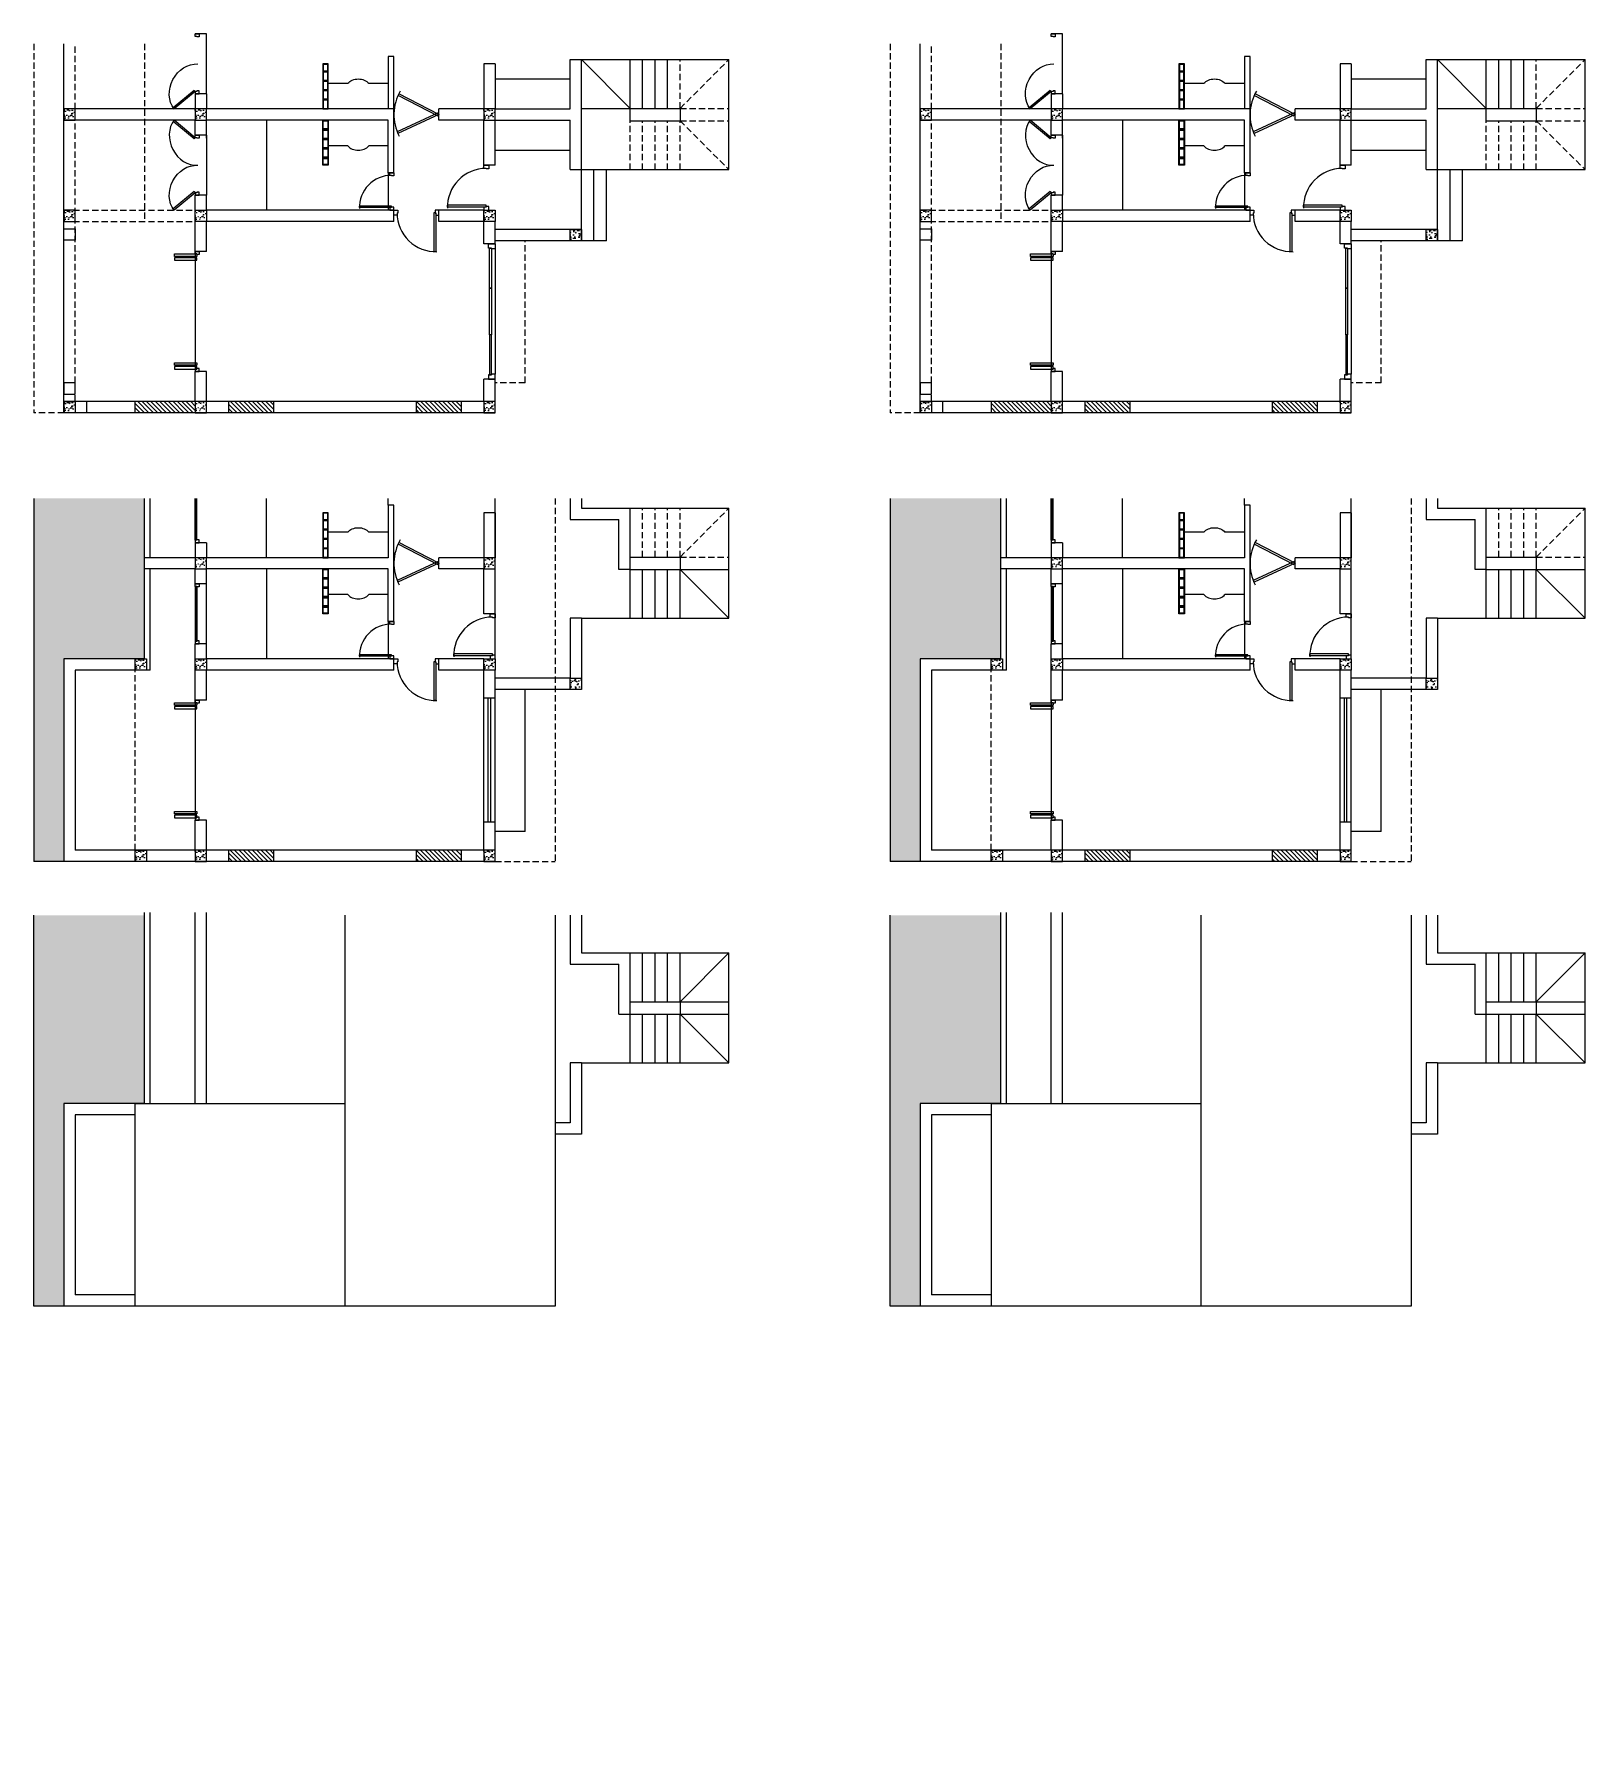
# Model space of a CAD drawing. Header units: inches. Extents: x 171009 to 352533, y -79956 to -38287.
# Drawn here: x 175195 to 176436, y -41623 to -40264 of the extents above; entities that cross this region are included whole.
import ezdxf

# ---------------------------------------------------------------- set-up
doc = ezdxf.new("R2010")
doc.units = ezdxf.units.IN
doc.header["$LTSCALE"] = 20
doc.header["$MEASUREMENT"] = 0
doc.linetypes.add('HIDDEN', pattern=[0.375, 0.25, -0.125])
doc.linetypes.add('HIDDEN2', pattern=[0.1875, 0.125, -0.0625])
doc.layers.get('0').update_dxf_attribs({"linetype": 'CONTINUOUS'})
for name, color, linetype in [('COLUMN', 31, 'CONTINUOUS'), ('DIMLINE', 254, 'CONTINUOUS'), ('DOOR', 1, 'CONTINUOUS'), ('GLASS BRICKS', 4, 'CONTINUOUS'), ('HATCH', 8, 'CONTINUOUS'), ('Roof lilne', 31, 'CONTINUOUS'), ('TILE', 22, 'CONTINUOUS'), ('wall', 13, 'CONTINUOUS'), ('WINDOW', 4, 'CONTINUOUS')]:
    doc.layers.add(name, color=color, linetype=linetype)
pattern_1 = [(135, (135429.2024, -213867.0993), (-1.767766953, -1.767766953), [])]
pattern_2 = [(135, (136114.1813, -213867.0993), (-1.767766953, -1.767766953), [])]

# ---------------------------------------------------------------- blocks, each defined once
blk = doc.blocks.new('A$C3B4262AC')
at = {"layer": 'DOOR'}
for p, q in [((0, 4), (0, 0)), ((2.5, 4), (0, 4)), ((0, 0), (3, 0)), ((2.5, 2.25), (2.5, 4)), ((3, 2.25), (2.5, 2.25)), ((3, 0), (3, 2.25))]:
    blk.add_line(p, q, dxfattribs=at)
blk = doc.blocks.new('DR1H902')
at = {"color": 0}
for p, q in [((-0.5, 0), (-0.5, 1)), ((-0.5, 1), (-0.45, 1)), ((-0.45, 0), (-0.45, 1)), ((-0.5, 0), (-0.45, 0))]:
    blk.add_line(p, q, dxfattribs=at)
blk.add_arc((-0.5, 0), 1, 0, 91.707, dxfattribs=at)
blk = doc.blocks.new('A$C1F9E242A')
blk.add_blockref('A$C3B4262AC', (0, 0))
at = {"xscale": -1}
blk.add_blockref('A$C3B4262AC', (36, 0), dxfattribs=at)
at = {"layer": 'DOOR', "xscale": -31, "yscale": 31, "zscale": 68.88888888888889}
blk.add_blockref('DR1H902', (18, 2.2), dxfattribs=at)
blk = doc.blocks.new('*U28')
at = {"xscale": -1}
blk.add_blockref('A$C1F9E242A', (0, -2), dxfattribs=at)
blk = doc.blocks.new('*U49')
blk.add_blockref('A$C1F9E242A', (-36, -2))
blk = doc.blocks.new('*U48')
blk.add_blockref('A$C1F9E242A', (-36, -2))
blk = doc.blocks.new('A$C51655814')
at = {"layer": 'DOOR', "color": 4}
for p, q in [((23.9, 0), (2.7, 43.2)), ((25.7, 0.9), (4.5, 44.1)), ((22.1, 0.9), (43.3, 44.1)), ((23.9, 0), (45.1, 43.2)), ((23.9, 0), (22.1, 0.9)), ((23.9, 0), (25.7, 0.9))]:
    blk.add_line(p, q, dxfattribs=at)
blk.add_arc((23.9, -1.7), 49.7, 61.2206, 118.7794, dxfattribs=at)
blk = doc.blocks.new('A$C30EC73FB')
at = {"layer": 'DOOR'}
for p, q in [((2, 0), (-12, 16.9)), ((2.9, 0.8), (-11, 17.7)), ((2.9, 0.8), (2, 0))]:
    blk.add_line(p, q, dxfattribs=at)
at = {"layer": 'DOOR', "extrusion": (0, 0, -1)}
blk.add_ellipse((2.8, 1.5), major_axis=(-19.5, 9.9), ratio=0.847758, start_param=0.387427, end_param=2.787493, dxfattribs=at)

msp = doc.modelspace()

# ---------------------------------------------------------------- hatches: boundary and pattern name
h = msp.add_hatch()
h.set_pattern_fill('ANSI31', color=256, scale=20, angle=90, style=0)
h.set_pattern_definition(pattern_1)
h.paths.add_polyline_path([(175323.561, -40567.081), (175323.561, -40558.081), (175275.561, -40558.081), (175275.561, -40567.081)])
h.paths.add_polyline_path([(175297.86, -40556.881), (175297.86, -40531.447), (175281.89, -40531.447), (175281.89, -40556.881)], flags=9)
h = msp.add_hatch()
h.set_pattern_fill('ANSI31', color=256, scale=20, angle=90, style=0)
h.set_pattern_definition(pattern_2)
h.paths.add_polyline_path([(176008.54, -40567.081), (176008.54, -40558.081), (175960.54, -40558.081), (175960.54, -40567.081)])
h.paths.add_polyline_path([(175982.839, -40556.881), (175982.839, -40531.447), (175966.869, -40531.447), (175966.869, -40556.881)], flags=9)
h = msp.add_hatch()
h.set_pattern_fill('ANSI31', color=256, scale=20, angle=90, style=0)
h.set_pattern_definition(pattern_1)
h.paths.add_polyline_path([(175386.561, -40567.081), (175386.561, -40558.081), (175350.561, -40558.081), (175350.561, -40567.081)])
h = msp.add_hatch()
h.set_pattern_fill('ANSI31', color=256, scale=20, angle=90, style=0)
h.set_pattern_definition([(135, (135447.2024, -213867.0993), (-1.767766953, -1.767766953), [])])
h.paths.add_polyline_path([(175536.561, -40567.081), (175536.561, -40558.081), (175500.561, -40558.081), (175500.561, -40567.081)])
h = msp.add_hatch()
h.set_pattern_fill('ANSI31', color=256, scale=20, angle=90, style=0)
h.set_pattern_definition(pattern_2)
h.paths.add_polyline_path([(176071.54, -40567.081), (176071.54, -40558.081), (176035.54, -40558.081), (176035.54, -40567.081)])
h = msp.add_hatch()
h.set_pattern_fill('ANSI31', color=256, scale=20, angle=90, style=0)
h.set_pattern_definition([(135, (136132.1813, -213867.0993), (-1.767766953, -1.767766953), [])])
h.paths.add_polyline_path([(176221.54, -40567.081), (176221.54, -40558.081), (176185.54, -40558.081), (176185.54, -40567.081)])
h = msp.add_hatch()
h.set_pattern_fill('ANSI31', color=256, scale=20, angle=90, style=0)
h.set_pattern_definition([(135, (135429.2024, -214770.6833), (-1.767766953, -1.767766953), [])])
h.paths.add_polyline_path([(175350.561, -40917.011), (175350.561, -40926.011), (175386.561, -40926.011), (175386.561, -40917.011), (175381.717, -40917.011)])
h = msp.add_hatch()
h.set_pattern_fill('ANSI31', color=256, scale=20, angle=90, style=0)
h.set_pattern_definition([(135, (135447.2024, -214770.6833), (-1.767766953, -1.767766953), [])])
h.paths.add_polyline_path([(175536.561, -40926.011), (175536.561, -40917.011), (175500.561, -40917.011), (175500.561, -40926.011)])
h = msp.add_hatch()
h.set_pattern_fill('ANSI31', color=256, scale=20, angle=90, style=0)
h.set_pattern_definition([(135, (136114.1813, -214770.6833), (-1.767766953, -1.767766953), [])])
h.paths.add_polyline_path([(176035.54, -40917.011), (176035.54, -40926.011), (176071.54, -40926.011), (176071.54, -40917.011), (176066.696, -40917.011)])
h = msp.add_hatch()
h.set_pattern_fill('ANSI31', color=256, scale=20, angle=90, style=0)
h.set_pattern_definition([(135, (136132.1813, -214770.6833), (-1.767766953, -1.767766953), [])])
h.paths.add_polyline_path([(176221.54, -40926.011), (176221.54, -40917.011), (176185.54, -40917.011), (176185.54, -40926.011)])
at = {"layer": 'HATCH'}
h = msp.add_hatch(dxfattribs=at)
h.set_pattern_fill('AR-CONC', color=8, angle=90, style=0)
h.set_pattern_definition([(140, (137526.032, -213818.1376), (0.62752135, 7.17260183), [0.75, -8.25]), (85, (137526.032, -213818.1376), (-7.52192134, -1.38751334), [0.6, -6.6]), (190.4514, (137526.084, -213817.54), (-6.89439542, 5.78509382), [0.6374019, -7.01142112]), (136.1842, (137524.032, -213818.138), (1.65519014, 10.6724105), [1.125, -12.375]), (186.6356, (137524.17, -213817.248), (-9.7411787, 9.34662706), [0.9561029, -10.51713]), (81.1842, (137524.032, -213818.138), (-9.741186, 9.34661945), [0.9, -9.9]), (111, (137524.532, -213817.1376), (4.0261889, 5.96907052), [0.75, -8.25]), (56, (137524.532, -213817.1376), (-7.25150045, 2.43315332), [0.6, -6.6]), (161.4514, (137524.8675, -213816.64), (-3.22530497, 8.40222629), [0.6374019, -7.01142112]), (127.5, (137526.032, -213818.1376), (-3.32893854, 0.121598553), [0, -6.52, 0, -6.7, 0, -6.625]), (97.5, (137526.032, -213818.1376), (-3.94411712, 2.630695374), [0, -3.82, 0, -6.37, 0, -2.525]), (57.5, (137526.032, -213820.3676), (0.225548717, 5.33822436), [0, -2.5, 0, -7.8, 0, -10.35]), (47.5, (137526.032, -213821.3676), (-1.00104982, 5.83186169), [0, -3.25, 0, -5.18, 0, -7.35])])
h.paths.add_polyline_path([(175218.561, -40324.08), (175218.561, -40333.08), (175227.561, -40333.08), (175227.561, -40324.08)])
h = msp.add_hatch(dxfattribs=at)
h.set_pattern_fill('AR-CONC', color=8, angle=90, style=0)
h.set_pattern_definition([(140, (137631.032, -213818.139), (0.62752135, 7.17260183), [0.75, -8.25]), (85, (137631.032, -213818.139), (-7.52192134, -1.38751334), [0.6, -6.6]), (190.4514, (137631.084, -213817.5414), (-6.89439542, 5.78509382), [0.6374019, -7.01142112]), (136.1842, (137629.032, -213818.139), (1.65519014, 10.6724105), [1.125, -12.375]), (186.6356, (137629.17, -213817.25), (-9.7411787, 9.34662706), [0.9561029, -10.51713]), (81.1842, (137629.032, -213818.139), (-9.741186, 9.34661945), [0.9, -9.9]), (111, (137629.532, -213817.139), (4.0261889, 5.96907052), [0.75, -8.25]), (56, (137629.532, -213817.139), (-7.25150045, 2.43315332), [0.6, -6.6]), (161.4514, (137629.8675, -213816.642), (-3.22530497, 8.40222629), [0.6374019, -7.01142112]), (127.5, (137631.032, -213818.139), (-3.32893854, 0.121598553), [0, -6.52, 0, -6.7, 0, -6.625]), (97.5, (137631.032, -213818.139), (-3.94411712, 2.630695374), [0, -3.82, 0, -6.37, 0, -2.525]), (57.5, (137631.032, -213820.369), (0.225548717, 5.33822436), [0, -2.5, 0, -7.8, 0, -10.35]), (47.5, (137631.032, -213821.369), (-1.00104982, 5.83186169), [0, -3.25, 0, -5.18, 0, -7.35])])
h.paths.add_polyline_path([(175323.561, -40324.081), (175323.561, -40333.081), (175332.561, -40333.081), (175332.561, -40324.081)])
h = msp.add_hatch(dxfattribs=at)
h.set_pattern_fill('AR-CONC', color=8, angle=90, style=0)
h.set_pattern_definition([(140, (137862.032, -213818.139), (0.62752135, 7.17260183), [0.75, -8.25]), (85, (137862.032, -213818.139), (-7.52192134, -1.38751334), [0.6, -6.6]), (190.4514, (137862.084, -213817.5414), (-6.89439542, 5.78509382), [0.6374019, -7.01142112]), (136.1842, (137860.032, -213818.139), (1.65519014, 10.6724105), [1.125, -12.375]), (186.6356, (137860.17, -213817.25), (-9.7411787, 9.34662706), [0.9561029, -10.51713]), (81.1842, (137860.032, -213818.139), (-9.741186, 9.34661945), [0.9, -9.9]), (111, (137860.532, -213817.139), (4.0261889, 5.96907052), [0.75, -8.25]), (56, (137860.532, -213817.139), (-7.25150045, 2.43315332), [0.6, -6.6]), (161.4514, (137860.8675, -213816.642), (-3.22530497, 8.40222629), [0.6374019, -7.01142112]), (127.5, (137862.032, -213818.139), (-3.32893854, 0.121598553), [0, -6.52, 0, -6.7, 0, -6.625]), (97.5, (137862.032, -213818.139), (-3.94411712, 2.630695374), [0, -3.82, 0, -6.37, 0, -2.525]), (57.5, (137862.032, -213820.369), (0.225548717, 5.33822436), [0, -2.5, 0, -7.8, 0, -10.35]), (47.5, (137862.032, -213821.369), (-1.00104982, 5.83186169), [0, -3.25, 0, -5.18, 0, -7.35])])
h.paths.add_polyline_path([(175554.561, -40324.081), (175554.561, -40333.081), (175563.561, -40333.081), (175563.561, -40324.081)])
h = msp.add_hatch(dxfattribs=at)
h.set_pattern_fill('AR-CONC', color=8, angle=90, style=0)
h.set_pattern_definition([(140, (138211.011, -213818.1376), (0.62752135, 7.17260183), [0.75, -8.25]), (85, (138211.011, -213818.1376), (-7.52192134, -1.38751334), [0.6, -6.6]), (190.4514, (138211.063, -213817.54), (-6.89439542, 5.78509382), [0.6374019, -7.01142112]), (136.1842, (138209.011, -213818.138), (1.65519014, 10.6724105), [1.125, -12.375]), (186.6356, (138209.149, -213817.248), (-9.7411787, 9.34662706), [0.9561029, -10.51713]), (81.1842, (138209.011, -213818.138), (-9.741186, 9.34661945), [0.9, -9.9]), (111, (138209.511, -213817.1376), (4.0261889, 5.96907052), [0.75, -8.25]), (56, (138209.511, -213817.1376), (-7.25150045, 2.43315332), [0.6, -6.6]), (161.4514, (138209.8464, -213816.64), (-3.22530497, 8.40222629), [0.6374019, -7.01142112]), (127.5, (138211.011, -213818.1376), (-3.32893854, 0.121598553), [0, -6.52, 0, -6.7, 0, -6.625]), (97.5, (138211.011, -213818.1376), (-3.94411712, 2.630695374), [0, -3.82, 0, -6.37, 0, -2.525]), (57.5, (138211.011, -213820.3676), (0.225548717, 5.33822436), [0, -2.5, 0, -7.8, 0, -10.35]), (47.5, (138211.011, -213821.3676), (-1.00104982, 5.83186169), [0, -3.25, 0, -5.18, 0, -7.35])])
h.paths.add_polyline_path([(175903.54, -40324.08), (175903.54, -40333.08), (175912.54, -40333.08), (175912.54, -40324.08)])
h = msp.add_hatch(dxfattribs=at)
h.set_pattern_fill('AR-CONC', color=8, angle=90, style=0)
h.set_pattern_definition([(140, (138316.011, -213818.139), (0.62752135, 7.17260183), [0.75, -8.25]), (85, (138316.011, -213818.139), (-7.52192134, -1.38751334), [0.6, -6.6]), (190.4514, (138316.063, -213817.5414), (-6.89439542, 5.78509382), [0.6374019, -7.01142112]), (136.1842, (138314.011, -213818.139), (1.65519014, 10.6724105), [1.125, -12.375]), (186.6356, (138314.149, -213817.25), (-9.7411787, 9.34662706), [0.9561029, -10.51713]), (81.1842, (138314.011, -213818.139), (-9.741186, 9.34661945), [0.9, -9.9]), (111, (138314.511, -213817.139), (4.0261889, 5.96907052), [0.75, -8.25]), (56, (138314.511, -213817.139), (-7.25150045, 2.43315332), [0.6, -6.6]), (161.4514, (138314.8464, -213816.642), (-3.22530497, 8.40222629), [0.6374019, -7.01142112]), (127.5, (138316.011, -213818.139), (-3.32893854, 0.121598553), [0, -6.52, 0, -6.7, 0, -6.625]), (97.5, (138316.011, -213818.139), (-3.94411712, 2.630695374), [0, -3.82, 0, -6.37, 0, -2.525]), (57.5, (138316.011, -213820.369), (0.225548717, 5.33822436), [0, -2.5, 0, -7.8, 0, -10.35]), (47.5, (138316.011, -213821.369), (-1.00104982, 5.83186169), [0, -3.25, 0, -5.18, 0, -7.35])])
h.paths.add_polyline_path([(176008.54, -40324.081), (176008.54, -40333.081), (176017.54, -40333.081), (176017.54, -40324.081)])
h = msp.add_hatch(dxfattribs=at)
h.set_pattern_fill('AR-CONC', color=8, angle=90, style=0)
h.set_pattern_definition([(140, (138547.011, -213818.139), (0.62752135, 7.17260183), [0.75, -8.25]), (85, (138547.011, -213818.139), (-7.52192134, -1.38751334), [0.6, -6.6]), (190.4514, (138547.063, -213817.5414), (-6.89439542, 5.78509382), [0.6374019, -7.01142112]), (136.1842, (138545.011, -213818.139), (1.65519014, 10.6724105), [1.125, -12.375]), (186.6356, (138545.149, -213817.25), (-9.7411787, 9.34662706), [0.9561029, -10.51713]), (81.1842, (138545.011, -213818.139), (-9.741186, 9.34661945), [0.9, -9.9]), (111, (138545.511, -213817.139), (4.0261889, 5.96907052), [0.75, -8.25]), (56, (138545.511, -213817.139), (-7.25150045, 2.43315332), [0.6, -6.6]), (161.4514, (138545.8464, -213816.642), (-3.22530497, 8.40222629), [0.6374019, -7.01142112]), (127.5, (138547.011, -213818.139), (-3.32893854, 0.121598553), [0, -6.52, 0, -6.7, 0, -6.625]), (97.5, (138547.011, -213818.139), (-3.94411712, 2.630695374), [0, -3.82, 0, -6.37, 0, -2.525]), (57.5, (138547.011, -213820.369), (0.225548717, 5.33822436), [0, -2.5, 0, -7.8, 0, -10.35]), (47.5, (138547.011, -213821.369), (-1.00104982, 5.83186169), [0, -3.25, 0, -5.18, 0, -7.35])])
h.paths.add_polyline_path([(176239.54, -40324.081), (176239.54, -40333.081), (176248.54, -40333.081), (176248.54, -40324.081)])
h = msp.add_hatch(dxfattribs=at)
h.set_pattern_fill('AR-CONC', color=8, angle=90, style=0)
h.set_pattern_definition([(140, (137526.032, -213899.139), (0.62752135, 7.17260183), [0.75, -8.25]), (85, (137526.032, -213899.139), (-7.52192134, -1.38751334), [0.6, -6.6]), (190.4514, (137526.084, -213898.5414), (-6.89439542, 5.78509382), [0.6374019, -7.01142112]), (136.1842, (137524.032, -213899.139), (1.65519014, 10.6724105), [1.125, -12.375]), (186.6356, (137524.17, -213898.25), (-9.7411787, 9.34662706), [0.9561029, -10.51713]), (81.1842, (137524.032, -213899.139), (-9.741186, 9.34661945), [0.9, -9.9]), (111, (137524.532, -213898.139), (4.0261889, 5.96907052), [0.75, -8.25]), (56, (137524.532, -213898.139), (-7.25150045, 2.43315332), [0.6, -6.6]), (161.4514, (137524.8675, -213897.642), (-3.22530497, 8.40222629), [0.6374019, -7.01142112]), (127.5, (137526.032, -213899.139), (-3.32893854, 0.121598553), [0, -6.52, 0, -6.7, 0, -6.625]), (97.5, (137526.032, -213899.139), (-3.94411712, 2.630695374), [0, -3.82, 0, -6.37, 0, -2.525]), (57.5, (137526.032, -213901.369), (0.225548717, 5.33822436), [0, -2.5, 0, -7.8, 0, -10.35]), (47.5, (137526.032, -213902.369), (-1.00104982, 5.83186169), [0, -3.25, 0, -5.18, 0, -7.35])])
h.paths.add_polyline_path([(175218.561, -40405.081), (175218.561, -40414.081), (175227.561, -40414.081), (175227.561, -40405.081)])
h = msp.add_hatch(dxfattribs=at)
h.set_pattern_fill('AR-CONC', color=8, angle=90, style=0)
h.set_pattern_definition([(140, (137631.032, -213899.139), (0.62752135, 7.17260183), [0.75, -8.25]), (85, (137631.032, -213899.139), (-7.52192134, -1.38751334), [0.6, -6.6]), (190.4514, (137631.084, -213898.5414), (-6.89439542, 5.78509382), [0.6374019, -7.01142112]), (136.1842, (137629.032, -213899.139), (1.65519014, 10.6724105), [1.125, -12.375]), (186.6356, (137629.17, -213898.25), (-9.7411787, 9.34662706), [0.9561029, -10.51713]), (81.1842, (137629.032, -213899.139), (-9.741186, 9.34661945), [0.9, -9.9]), (111, (137629.532, -213898.139), (4.0261889, 5.96907052), [0.75, -8.25]), (56, (137629.532, -213898.139), (-7.25150045, 2.43315332), [0.6, -6.6]), (161.4514, (137629.8675, -213897.642), (-3.22530497, 8.40222629), [0.6374019, -7.01142112]), (127.5, (137631.032, -213899.139), (-3.32893854, 0.121598553), [0, -6.52, 0, -6.7, 0, -6.625]), (97.5, (137631.032, -213899.139), (-3.94411712, 2.630695374), [0, -3.82, 0, -6.37, 0, -2.525]), (57.5, (137631.032, -213901.369), (0.225548717, 5.33822436), [0, -2.5, 0, -7.8, 0, -10.35]), (47.5, (137631.032, -213902.369), (-1.00104982, 5.83186169), [0, -3.25, 0, -5.18, 0, -7.35])])
h.paths.add_polyline_path([(175323.561, -40405.081), (175323.561, -40414.081), (175332.561, -40414.081), (175332.561, -40405.081)])
h = msp.add_hatch(dxfattribs=at)
h.set_pattern_fill('AR-CONC', color=8, angle=90, style=0)
h.set_pattern_definition([(140, (137862.032, -213899.1406), (0.62752135, 7.17260183), [0.75, -8.25]), (85, (137862.032, -213899.1406), (-7.52192134, -1.38751334), [0.6, -6.6]), (190.4514, (137862.084, -213898.543), (-6.89439542, 5.78509382), [0.6374019, -7.01142112]), (136.1842, (137860.032, -213899.141), (1.65519014, 10.6724105), [1.125, -12.375]), (186.6356, (137860.17, -213898.251), (-9.7411787, 9.34662706), [0.9561029, -10.51713]), (81.1842, (137860.032, -213899.141), (-9.741186, 9.34661945), [0.9, -9.9]), (111, (137860.532, -213898.1406), (4.0261889, 5.96907052), [0.75, -8.25]), (56, (137860.532, -213898.1406), (-7.25150045, 2.43315332), [0.6, -6.6]), (161.4514, (137860.8675, -213897.643), (-3.22530497, 8.40222629), [0.6374019, -7.01142112]), (127.5, (137862.032, -213899.1406), (-3.32893854, 0.121598553), [0, -6.52, 0, -6.7, 0, -6.625]), (97.5, (137862.032, -213899.1406), (-3.94411712, 2.630695374), [0, -3.82, 0, -6.37, 0, -2.525]), (57.5, (137862.032, -213901.3706), (0.225548717, 5.33822436), [0, -2.5, 0, -7.8, 0, -10.35]), (47.5, (137862.032, -213902.3706), (-1.00104982, 5.83186169), [0, -3.25, 0, -5.18, 0, -7.35])])
h.paths.add_polyline_path([(175554.561, -40405.083), (175554.561, -40414.083), (175563.561, -40414.083), (175563.561, -40405.083)])
h = msp.add_hatch(dxfattribs=at)
h.set_pattern_fill('AR-CONC', color=8, angle=90, style=0)
h.set_pattern_definition([(140, (138211.011, -213899.139), (0.62752135, 7.17260183), [0.75, -8.25]), (85, (138211.011, -213899.139), (-7.52192134, -1.38751334), [0.6, -6.6]), (190.4514, (138211.063, -213898.5414), (-6.89439542, 5.78509382), [0.6374019, -7.01142112]), (136.1842, (138209.011, -213899.139), (1.65519014, 10.6724105), [1.125, -12.375]), (186.6356, (138209.149, -213898.25), (-9.7411787, 9.34662706), [0.9561029, -10.51713]), (81.1842, (138209.011, -213899.139), (-9.741186, 9.34661945), [0.9, -9.9]), (111, (138209.511, -213898.139), (4.0261889, 5.96907052), [0.75, -8.25]), (56, (138209.511, -213898.139), (-7.25150045, 2.43315332), [0.6, -6.6]), (161.4514, (138209.8464, -213897.642), (-3.22530497, 8.40222629), [0.6374019, -7.01142112]), (127.5, (138211.011, -213899.139), (-3.32893854, 0.121598553), [0, -6.52, 0, -6.7, 0, -6.625]), (97.5, (138211.011, -213899.139), (-3.94411712, 2.630695374), [0, -3.82, 0, -6.37, 0, -2.525]), (57.5, (138211.011, -213901.369), (0.225548717, 5.33822436), [0, -2.5, 0, -7.8, 0, -10.35]), (47.5, (138211.011, -213902.369), (-1.00104982, 5.83186169), [0, -3.25, 0, -5.18, 0, -7.35])])
h.paths.add_polyline_path([(175903.54, -40405.081), (175903.54, -40414.081), (175912.54, -40414.081), (175912.54, -40405.081)])
h = msp.add_hatch(dxfattribs=at)
h.set_pattern_fill('AR-CONC', color=8, angle=90, style=0)
h.set_pattern_definition([(140, (138316.011, -213899.139), (0.62752135, 7.17260183), [0.75, -8.25]), (85, (138316.011, -213899.139), (-7.52192134, -1.38751334), [0.6, -6.6]), (190.4514, (138316.063, -213898.5414), (-6.89439542, 5.78509382), [0.6374019, -7.01142112]), (136.1842, (138314.011, -213899.139), (1.65519014, 10.6724105), [1.125, -12.375]), (186.6356, (138314.149, -213898.25), (-9.7411787, 9.34662706), [0.9561029, -10.51713]), (81.1842, (138314.011, -213899.139), (-9.741186, 9.34661945), [0.9, -9.9]), (111, (138314.511, -213898.139), (4.0261889, 5.96907052), [0.75, -8.25]), (56, (138314.511, -213898.139), (-7.25150045, 2.43315332), [0.6, -6.6]), (161.4514, (138314.8464, -213897.642), (-3.22530497, 8.40222629), [0.6374019, -7.01142112]), (127.5, (138316.011, -213899.139), (-3.32893854, 0.121598553), [0, -6.52, 0, -6.7, 0, -6.625]), (97.5, (138316.011, -213899.139), (-3.94411712, 2.630695374), [0, -3.82, 0, -6.37, 0, -2.525]), (57.5, (138316.011, -213901.369), (0.225548717, 5.33822436), [0, -2.5, 0, -7.8, 0, -10.35]), (47.5, (138316.011, -213902.369), (-1.00104982, 5.83186169), [0, -3.25, 0, -5.18, 0, -7.35])])
h.paths.add_polyline_path([(176008.54, -40405.081), (176008.54, -40414.081), (176017.54, -40414.081), (176017.54, -40405.081)])
h = msp.add_hatch(dxfattribs=at)
h.set_pattern_fill('AR-CONC', color=8, angle=90, style=0)
h.set_pattern_definition([(140, (138547.011, -213899.1406), (0.62752135, 7.17260183), [0.75, -8.25]), (85, (138547.011, -213899.1406), (-7.52192134, -1.38751334), [0.6, -6.6]), (190.4514, (138547.063, -213898.543), (-6.89439542, 5.78509382), [0.6374019, -7.01142112]), (136.1842, (138545.011, -213899.141), (1.65519014, 10.6724105), [1.125, -12.375]), (186.6356, (138545.149, -213898.251), (-9.7411787, 9.34662706), [0.9561029, -10.51713]), (81.1842, (138545.011, -213899.141), (-9.741186, 9.34661945), [0.9, -9.9]), (111, (138545.511, -213898.1406), (4.0261889, 5.96907052), [0.75, -8.25]), (56, (138545.511, -213898.1406), (-7.25150045, 2.43315332), [0.6, -6.6]), (161.4514, (138545.8464, -213897.643), (-3.22530497, 8.40222629), [0.6374019, -7.01142112]), (127.5, (138547.011, -213899.1406), (-3.32893854, 0.121598553), [0, -6.52, 0, -6.7, 0, -6.625]), (97.5, (138547.011, -213899.1406), (-3.94411712, 2.630695374), [0, -3.82, 0, -6.37, 0, -2.525]), (57.5, (138547.011, -213901.3706), (0.225548717, 5.33822436), [0, -2.5, 0, -7.8, 0, -10.35]), (47.5, (138547.011, -213902.3706), (-1.00104982, 5.83186169), [0, -3.25, 0, -5.18, 0, -7.35])])
h.paths.add_polyline_path([(176239.54, -40405.083), (176239.54, -40414.083), (176248.54, -40414.083), (176248.54, -40405.083)])
h = msp.add_hatch(dxfattribs=at)
h.set_pattern_fill('AR-CONC', color=8, angle=90, style=0)
h.set_pattern_definition([(140, (133634.3377, -215981.478), (0.62752135, 7.17260183), [0.75, -8.25]), (85, (133634.338, -215981.478), (-7.52192134, -1.38751334), [0.6, -6.6]), (190.4514, (133634.39, -215980.88), (-6.89439542, 5.78509382), [0.6374019, -7.01142112]), (136.1842, (133632.338, -215981.478), (1.65519014, 10.6724105), [1.125, -12.375]), (186.6356, (133632.476, -215980.588), (-9.7411787, 9.34662706), [0.9561029, -10.51713]), (81.1842, (133632.338, -215981.478), (-9.741186, 9.34661945), [0.9, -9.9]), (111, (133632.8377, -215980.478), (4.0261889, 5.96907052), [0.75, -8.25]), (56, (133632.838, -215980.478), (-7.25150045, 2.43315332), [0.6, -6.6]), (161.4514, (133633.173, -215979.98), (-3.22530497, 8.40222629), [0.6374019, -7.01142112]), (127.5, (133634.3377, -215981.4777), (-3.32893854, 0.121598553), [0, -6.52, 0, -6.7, 0, -6.625]), (97.5, (133634.3377, -215981.4777), (-3.94411712, 2.630695374), [0, -3.82, 0, -6.37, 0, -2.525]), (57.5, (133634.3377, -215983.7077), (0.225548717, 5.33822436), [0, -2.5, 0, -7.8, 0, -10.35]), (47.5, (133634.3377, -215984.7077), (-1.00104982, 5.83186169), [0, -3.25, 0, -5.18, 0, -7.35])])
h.paths.add_polyline_path([(175623.561, -40420.583), (175623.561, -40429.581), (175632.561, -40429.581), (175632.561, -40420.583)])
h = msp.add_hatch(dxfattribs=at)
h.set_pattern_fill('AR-CONC', color=8, angle=90, style=0)
h.set_pattern_definition([(140, (134319.3166, -215981.478), (0.62752135, 7.17260183), [0.75, -8.25]), (85, (134319.3166, -215981.478), (-7.52192134, -1.38751334), [0.6, -6.6]), (190.4514, (134319.369, -215980.88), (-6.89439542, 5.78509382), [0.6374019, -7.01142112]), (136.1842, (134317.317, -215981.478), (1.65519014, 10.6724105), [1.125, -12.375]), (186.6356, (134317.454, -215980.588), (-9.7411787, 9.34662706), [0.9561029, -10.51713]), (81.1842, (134317.317, -215981.478), (-9.741186, 9.34661945), [0.9, -9.9]), (111, (134317.8166, -215980.478), (4.0261889, 5.96907052), [0.75, -8.25]), (56, (134317.8166, -215980.478), (-7.25150045, 2.43315332), [0.6, -6.6]), (161.4514, (134318.152, -215979.98), (-3.22530497, 8.40222629), [0.6374019, -7.01142112]), (127.5, (134319.3166, -215981.4777), (-3.32893854, 0.121598553), [0, -6.52, 0, -6.7, 0, -6.625]), (97.5, (134319.3166, -215981.4777), (-3.94411712, 2.630695374), [0, -3.82, 0, -6.37, 0, -2.525]), (57.5, (134319.3166, -215983.7077), (0.225548717, 5.33822436), [0, -2.5, 0, -7.8, 0, -10.35]), (47.5, (134319.3166, -215984.7077), (-1.00104982, 5.83186169), [0, -3.25, 0, -5.18, 0, -7.35])])
h.paths.add_polyline_path([(176308.54, -40420.583), (176308.54, -40429.581), (176317.54, -40429.581), (176317.54, -40420.583)])
h = msp.add_hatch(dxfattribs=at)
h.set_pattern_fill('AR-CONC', color=8, angle=90, style=0)
h.set_pattern_definition([(140, (137526.032, -214052.139), (0.62752135, 7.17260183), [0.75, -8.25]), (85, (137526.032, -214052.139), (-7.52192134, -1.38751334), [0.6, -6.6]), (190.4514, (137526.084, -214051.5414), (-6.89439542, 5.78509382), [0.6374019, -7.01142112]), (136.1842, (137524.032, -214052.139), (1.65519014, 10.6724105), [1.125, -12.375]), (186.6356, (137524.17, -214051.25), (-9.7411787, 9.34662706), [0.9561029, -10.51713]), (81.1842, (137524.032, -214052.139), (-9.741186, 9.34661945), [0.9, -9.9]), (111, (137524.532, -214051.139), (4.0261889, 5.96907052), [0.75, -8.25]), (56, (137524.532, -214051.139), (-7.25150045, 2.43315332), [0.6, -6.6]), (161.4514, (137524.8675, -214050.642), (-3.22530497, 8.40222629), [0.6374019, -7.01142112]), (127.5, (137526.032, -214052.139), (-3.32893854, 0.121598553), [0, -6.52, 0, -6.7, 0, -6.625]), (97.5, (137526.032, -214052.139), (-3.94411712, 2.630695374), [0, -3.82, 0, -6.37, 0, -2.525]), (57.5, (137526.032, -214054.369), (0.225548717, 5.33822436), [0, -2.5, 0, -7.8, 0, -10.35]), (47.5, (137526.032, -214055.369), (-1.00104982, 5.83186169), [0, -3.25, 0, -5.18, 0, -7.35])])
h.paths.add_polyline_path([(175218.561, -40558.081), (175218.561, -40567.081), (175227.561, -40567.081), (175227.561, -40558.081)])
h = msp.add_hatch(dxfattribs=at)
h.set_pattern_fill('AR-CONC', color=8, angle=90, style=0)
h.set_pattern_definition([(140, (137631.032, -214052.139), (0.62752135, 7.17260183), [0.75, -8.25]), (85, (137631.032, -214052.139), (-7.52192134, -1.38751334), [0.6, -6.6]), (190.4514, (137631.084, -214051.5414), (-6.89439542, 5.78509382), [0.6374019, -7.01142112]), (136.1842, (137629.032, -214052.139), (1.65519014, 10.6724105), [1.125, -12.375]), (186.6356, (137629.17, -214051.25), (-9.7411787, 9.34662706), [0.9561029, -10.51713]), (81.1842, (137629.032, -214052.139), (-9.741186, 9.34661945), [0.9, -9.9]), (111, (137629.532, -214051.139), (4.0261889, 5.96907052), [0.75, -8.25]), (56, (137629.532, -214051.139), (-7.25150045, 2.43315332), [0.6, -6.6]), (161.4514, (137629.8675, -214050.642), (-3.22530497, 8.40222629), [0.6374019, -7.01142112]), (127.5, (137631.032, -214052.139), (-3.32893854, 0.121598553), [0, -6.52, 0, -6.7, 0, -6.625]), (97.5, (137631.032, -214052.139), (-3.94411712, 2.630695374), [0, -3.82, 0, -6.37, 0, -2.525]), (57.5, (137631.032, -214054.369), (0.225548717, 5.33822436), [0, -2.5, 0, -7.8, 0, -10.35]), (47.5, (137631.032, -214055.369), (-1.00104982, 5.83186169), [0, -3.25, 0, -5.18, 0, -7.35])])
h.paths.add_polyline_path([(175323.561, -40558.081), (175323.561, -40567.081), (175332.561, -40567.081), (175332.561, -40558.081)])
h = msp.add_hatch(dxfattribs=at)
h.set_pattern_fill('AR-CONC', color=8, angle=90, style=0)
h.set_pattern_definition([(140, (137862.032, -214052.139), (0.62752135, 7.17260183), [0.75, -8.25]), (85, (137862.032, -214052.139), (-7.52192134, -1.38751334), [0.6, -6.6]), (190.4514, (137862.084, -214051.5414), (-6.89439542, 5.78509382), [0.6374019, -7.01142112]), (136.1842, (137860.032, -214052.139), (1.65519014, 10.6724105), [1.125, -12.375]), (186.6356, (137860.17, -214051.25), (-9.7411787, 9.34662706), [0.9561029, -10.51713]), (81.1842, (137860.032, -214052.139), (-9.741186, 9.34661945), [0.9, -9.9]), (111, (137860.532, -214051.139), (4.0261889, 5.96907052), [0.75, -8.25]), (56, (137860.532, -214051.139), (-7.25150045, 2.43315332), [0.6, -6.6]), (161.4514, (137860.8675, -214050.642), (-3.22530497, 8.40222629), [0.6374019, -7.01142112]), (127.5, (137862.032, -214052.139), (-3.32893854, 0.121598553), [0, -6.52, 0, -6.7, 0, -6.625]), (97.5, (137862.032, -214052.139), (-3.94411712, 2.630695374), [0, -3.82, 0, -6.37, 0, -2.525]), (57.5, (137862.032, -214054.369), (0.225548717, 5.33822436), [0, -2.5, 0, -7.8, 0, -10.35]), (47.5, (137862.032, -214055.369), (-1.00104982, 5.83186169), [0, -3.25, 0, -5.18, 0, -7.35])])
h.paths.add_polyline_path([(175554.561, -40558.081), (175554.561, -40567.081), (175563.561, -40567.081), (175563.561, -40558.081)])
h = msp.add_hatch(dxfattribs=at)
h.set_pattern_fill('AR-CONC', color=8, angle=90, style=0)
h.set_pattern_definition([(140, (138211.011, -214052.139), (0.62752135, 7.17260183), [0.75, -8.25]), (85, (138211.011, -214052.139), (-7.52192134, -1.38751334), [0.6, -6.6]), (190.4514, (138211.063, -214051.5414), (-6.89439542, 5.78509382), [0.6374019, -7.01142112]), (136.1842, (138209.011, -214052.139), (1.65519014, 10.6724105), [1.125, -12.375]), (186.6356, (138209.149, -214051.25), (-9.7411787, 9.34662706), [0.9561029, -10.51713]), (81.1842, (138209.011, -214052.139), (-9.741186, 9.34661945), [0.9, -9.9]), (111, (138209.511, -214051.139), (4.0261889, 5.96907052), [0.75, -8.25]), (56, (138209.511, -214051.139), (-7.25150045, 2.43315332), [0.6, -6.6]), (161.4514, (138209.8464, -214050.642), (-3.22530497, 8.40222629), [0.6374019, -7.01142112]), (127.5, (138211.011, -214052.139), (-3.32893854, 0.121598553), [0, -6.52, 0, -6.7, 0, -6.625]), (97.5, (138211.011, -214052.139), (-3.94411712, 2.630695374), [0, -3.82, 0, -6.37, 0, -2.525]), (57.5, (138211.011, -214054.369), (0.225548717, 5.33822436), [0, -2.5, 0, -7.8, 0, -10.35]), (47.5, (138211.011, -214055.369), (-1.00104982, 5.83186169), [0, -3.25, 0, -5.18, 0, -7.35])])
h.paths.add_polyline_path([(175903.54, -40558.081), (175903.54, -40567.081), (175912.54, -40567.081), (175912.54, -40558.081)])
h = msp.add_hatch(dxfattribs=at)
h.set_pattern_fill('AR-CONC', color=8, angle=90, style=0)
h.set_pattern_definition([(140, (138316.011, -214052.139), (0.62752135, 7.17260183), [0.75, -8.25]), (85, (138316.011, -214052.139), (-7.52192134, -1.38751334), [0.6, -6.6]), (190.4514, (138316.063, -214051.5414), (-6.89439542, 5.78509382), [0.6374019, -7.01142112]), (136.1842, (138314.011, -214052.139), (1.65519014, 10.6724105), [1.125, -12.375]), (186.6356, (138314.149, -214051.25), (-9.7411787, 9.34662706), [0.9561029, -10.51713]), (81.1842, (138314.011, -214052.139), (-9.741186, 9.34661945), [0.9, -9.9]), (111, (138314.511, -214051.139), (4.0261889, 5.96907052), [0.75, -8.25]), (56, (138314.511, -214051.139), (-7.25150045, 2.43315332), [0.6, -6.6]), (161.4514, (138314.8464, -214050.642), (-3.22530497, 8.40222629), [0.6374019, -7.01142112]), (127.5, (138316.011, -214052.139), (-3.32893854, 0.121598553), [0, -6.52, 0, -6.7, 0, -6.625]), (97.5, (138316.011, -214052.139), (-3.94411712, 2.630695374), [0, -3.82, 0, -6.37, 0, -2.525]), (57.5, (138316.011, -214054.369), (0.225548717, 5.33822436), [0, -2.5, 0, -7.8, 0, -10.35]), (47.5, (138316.011, -214055.369), (-1.00104982, 5.83186169), [0, -3.25, 0, -5.18, 0, -7.35])])
h.paths.add_polyline_path([(176008.54, -40558.081), (176008.54, -40567.081), (176017.54, -40567.081), (176017.54, -40558.081)])
h = msp.add_hatch(dxfattribs=at)
h.set_pattern_fill('AR-CONC', color=8, angle=90, style=0)
h.set_pattern_definition([(140, (138547.011, -214052.139), (0.62752135, 7.17260183), [0.75, -8.25]), (85, (138547.011, -214052.139), (-7.52192134, -1.38751334), [0.6, -6.6]), (190.4514, (138547.063, -214051.5414), (-6.89439542, 5.78509382), [0.6374019, -7.01142112]), (136.1842, (138545.011, -214052.139), (1.65519014, 10.6724105), [1.125, -12.375]), (186.6356, (138545.149, -214051.25), (-9.7411787, 9.34662706), [0.9561029, -10.51713]), (81.1842, (138545.011, -214052.139), (-9.741186, 9.34661945), [0.9, -9.9]), (111, (138545.511, -214051.139), (4.0261889, 5.96907052), [0.75, -8.25]), (56, (138545.511, -214051.139), (-7.25150045, 2.43315332), [0.6, -6.6]), (161.4514, (138545.8464, -214050.642), (-3.22530497, 8.40222629), [0.6374019, -7.01142112]), (127.5, (138547.011, -214052.139), (-3.32893854, 0.121598553), [0, -6.52, 0, -6.7, 0, -6.625]), (97.5, (138547.011, -214052.139), (-3.94411712, 2.630695374), [0, -3.82, 0, -6.37, 0, -2.525]), (57.5, (138547.011, -214054.369), (0.225548717, 5.33822436), [0, -2.5, 0, -7.8, 0, -10.35]), (47.5, (138547.011, -214055.369), (-1.00104982, 5.83186169), [0, -3.25, 0, -5.18, 0, -7.35])])
h.paths.add_polyline_path([(176239.54, -40558.081), (176239.54, -40567.081), (176248.54, -40567.081), (176248.54, -40558.081)])
h = msp.add_hatch(dxfattribs=at)
h.set_pattern_fill('AR-CONC', color=8, angle=90, style=0)
h.set_pattern_definition([(140, (137631.032, -214177.0676), (0.62752135, 7.17260183), [0.75, -8.25]), (85, (137631.032, -214177.0676), (-7.52192134, -1.38751334), [0.6, -6.6]), (190.4514, (137631.084, -214176.47), (-6.89439542, 5.78509382), [0.6374019, -7.01142112]), (136.1842, (137629.032, -214177.068), (1.65519014, 10.6724105), [1.125, -12.375]), (186.6356, (137629.17, -214176.178), (-9.7411787, 9.34662706), [0.9561029, -10.51713]), (81.1842, (137629.032, -214177.068), (-9.741186, 9.34661945), [0.9, -9.9]), (111, (137629.532, -214176.0676), (4.0261889, 5.96907052), [0.75, -8.25]), (56, (137629.532, -214176.0676), (-7.25150045, 2.43315332), [0.6, -6.6]), (161.4514, (137629.8675, -214175.57), (-3.22530497, 8.40222629), [0.6374019, -7.01142112]), (127.5, (137631.032, -214177.0676), (-3.32893854, 0.121598553), [0, -6.52, 0, -6.7, 0, -6.625]), (97.5, (137631.032, -214177.0676), (-3.94411712, 2.630695374), [0, -3.82, 0, -6.37, 0, -2.525]), (57.5, (137631.032, -214179.2976), (0.225548717, 5.33822436), [0, -2.5, 0, -7.8, 0, -10.35]), (47.5, (137631.032, -214180.2976), (-1.00104982, 5.83186169), [0, -3.25, 0, -5.18, 0, -7.35])])
h.paths.add_polyline_path([(175323.561, -40683.01), (175323.561, -40692.01), (175332.561, -40692.01), (175332.561, -40683.01)])
h = msp.add_hatch(dxfattribs=at)
h.set_pattern_fill('AR-CONC', color=8, angle=90, style=0)
h.set_pattern_definition([(140, (137862.032, -214177.069), (0.62752135, 7.17260183), [0.75, -8.25]), (85, (137862.032, -214177.069), (-7.52192134, -1.38751334), [0.6, -6.6]), (190.4514, (137862.084, -214176.4713), (-6.89439542, 5.78509382), [0.6374019, -7.01142112]), (136.1842, (137860.032, -214177.069), (1.65519014, 10.6724105), [1.125, -12.375]), (186.6356, (137860.17, -214176.18), (-9.7411787, 9.34662706), [0.9561029, -10.51713]), (81.1842, (137860.032, -214177.069), (-9.741186, 9.34661945), [0.9, -9.9]), (111, (137860.532, -214176.069), (4.0261889, 5.96907052), [0.75, -8.25]), (56, (137860.532, -214176.069), (-7.25150045, 2.43315332), [0.6, -6.6]), (161.4514, (137860.8675, -214175.5716), (-3.22530497, 8.40222629), [0.6374019, -7.01142112]), (127.5, (137862.032, -214177.069), (-3.32893854, 0.121598553), [0, -6.52, 0, -6.7, 0, -6.625]), (97.5, (137862.032, -214177.069), (-3.94411712, 2.630695374), [0, -3.82, 0, -6.37, 0, -2.525]), (57.5, (137862.032, -214179.299), (0.225548717, 5.33822436), [0, -2.5, 0, -7.8, 0, -10.35]), (47.5, (137862.032, -214180.299), (-1.00104982, 5.83186169), [0, -3.25, 0, -5.18, 0, -7.35])])
h.paths.add_polyline_path([(175554.561, -40683.011), (175554.561, -40692.011), (175563.561, -40692.011), (175563.561, -40683.011)])
h = msp.add_hatch(dxfattribs=at)
h.set_pattern_fill('AR-CONC', color=8, angle=90, style=0)
h.set_pattern_definition([(140, (138316.011, -214177.0676), (0.62752135, 7.17260183), [0.75, -8.25]), (85, (138316.011, -214177.0676), (-7.52192134, -1.38751334), [0.6, -6.6]), (190.4514, (138316.063, -214176.47), (-6.89439542, 5.78509382), [0.6374019, -7.01142112]), (136.1842, (138314.011, -214177.068), (1.65519014, 10.6724105), [1.125, -12.375]), (186.6356, (138314.149, -214176.178), (-9.7411787, 9.34662706), [0.9561029, -10.51713]), (81.1842, (138314.011, -214177.068), (-9.741186, 9.34661945), [0.9, -9.9]), (111, (138314.511, -214176.0676), (4.0261889, 5.96907052), [0.75, -8.25]), (56, (138314.511, -214176.0676), (-7.25150045, 2.43315332), [0.6, -6.6]), (161.4514, (138314.8464, -214175.57), (-3.22530497, 8.40222629), [0.6374019, -7.01142112]), (127.5, (138316.011, -214177.0676), (-3.32893854, 0.121598553), [0, -6.52, 0, -6.7, 0, -6.625]), (97.5, (138316.011, -214177.0676), (-3.94411712, 2.630695374), [0, -3.82, 0, -6.37, 0, -2.525]), (57.5, (138316.011, -214179.2976), (0.225548717, 5.33822436), [0, -2.5, 0, -7.8, 0, -10.35]), (47.5, (138316.011, -214180.2976), (-1.00104982, 5.83186169), [0, -3.25, 0, -5.18, 0, -7.35])])
h.paths.add_polyline_path([(176008.54, -40683.01), (176008.54, -40692.01), (176017.54, -40692.01), (176017.54, -40683.01)])
h = msp.add_hatch(dxfattribs=at)
h.set_pattern_fill('AR-CONC', color=8, angle=90, style=0)
h.set_pattern_definition([(140, (138547.011, -214177.069), (0.62752135, 7.17260183), [0.75, -8.25]), (85, (138547.011, -214177.069), (-7.52192134, -1.38751334), [0.6, -6.6]), (190.4514, (138547.063, -214176.4713), (-6.89439542, 5.78509382), [0.6374019, -7.01142112]), (136.1842, (138545.011, -214177.069), (1.65519014, 10.6724105), [1.125, -12.375]), (186.6356, (138545.149, -214176.18), (-9.7411787, 9.34662706), [0.9561029, -10.51713]), (81.1842, (138545.011, -214177.069), (-9.741186, 9.34661945), [0.9, -9.9]), (111, (138545.511, -214176.069), (4.0261889, 5.96907052), [0.75, -8.25]), (56, (138545.511, -214176.069), (-7.25150045, 2.43315332), [0.6, -6.6]), (161.4514, (138545.8464, -214175.5716), (-3.22530497, 8.40222629), [0.6374019, -7.01142112]), (127.5, (138547.011, -214177.069), (-3.32893854, 0.121598553), [0, -6.52, 0, -6.7, 0, -6.625]), (97.5, (138547.011, -214177.069), (-3.94411712, 2.630695374), [0, -3.82, 0, -6.37, 0, -2.525]), (57.5, (138547.011, -214179.299), (0.225548717, 5.33822436), [0, -2.5, 0, -7.8, 0, -10.35]), (47.5, (138547.011, -214180.299), (-1.00104982, 5.83186169), [0, -3.25, 0, -5.18, 0, -7.35])])
h.paths.add_polyline_path([(176239.54, -40683.011), (176239.54, -40692.011), (176248.54, -40692.011), (176248.54, -40683.011)])
h = msp.add_hatch(dxfattribs=at)
h.set_pattern_fill('AR-CONC', color=8, angle=90, style=0)
h.set_pattern_definition([(140, (137583.005, -214258.066), (0.62752135, 7.17260183), [0.75, -8.25]), (85, (137583.005, -214258.066), (-7.52192134, -1.38751334), [0.6, -6.6]), (190.4514, (137583.0574, -214257.4685), (-6.89439542, 5.78509382), [0.6374019, -7.01142112]), (136.1842, (137581.005, -214258.066), (1.65519014, 10.6724105), [1.125, -12.375]), (186.6356, (137581.143, -214257.177), (-9.7411787, 9.34662706), [0.9561029, -10.51713]), (81.1842, (137581.005, -214258.066), (-9.741186, 9.34661945), [0.9, -9.9]), (111, (137581.505, -214257.066), (4.0261889, 5.96907052), [0.75, -8.25]), (56, (137581.505, -214257.066), (-7.25150045, 2.43315332), [0.6, -6.6]), (161.4514, (137581.8406, -214256.569), (-3.22530497, 8.40222629), [0.6374019, -7.01142112]), (127.5, (137583.005, -214258.0662), (-3.32893854, 0.121598553), [0, -6.52, 0, -6.7, 0, -6.625]), (97.5, (137583.005, -214258.0662), (-3.94411712, 2.630695374), [0, -3.82, 0, -6.37, 0, -2.525]), (57.5, (137583.005, -214260.2962), (0.225548717, 5.33822436), [0, -2.5, 0, -7.8, 0, -10.35]), (47.5, (137583.005, -214261.2962), (-1.00104982, 5.83186169), [0, -3.25, 0, -5.18, 0, -7.35])])
h.paths.add_polyline_path([(175275.534, -40764.008), (175275.534, -40773.008), (175284.534, -40773.008), (175284.534, -40764.008)])
h = msp.add_hatch(dxfattribs=at)
h.set_pattern_fill('AR-CONC', color=8, angle=90, style=0)
h.set_pattern_definition([(140, (137631.032, -214258.069), (0.62752135, 7.17260183), [0.75, -8.25]), (85, (137631.032, -214258.069), (-7.52192134, -1.38751334), [0.6, -6.6]), (190.4514, (137631.084, -214257.4713), (-6.89439542, 5.78509382), [0.6374019, -7.01142112]), (136.1842, (137629.032, -214258.069), (1.65519014, 10.6724105), [1.125, -12.375]), (186.6356, (137629.17, -214257.18), (-9.7411787, 9.34662706), [0.9561029, -10.51713]), (81.1842, (137629.032, -214258.069), (-9.741186, 9.34661945), [0.9, -9.9]), (111, (137629.532, -214257.069), (4.0261889, 5.96907052), [0.75, -8.25]), (56, (137629.532, -214257.069), (-7.25150045, 2.43315332), [0.6, -6.6]), (161.4514, (137629.8675, -214256.5716), (-3.22530497, 8.40222629), [0.6374019, -7.01142112]), (127.5, (137631.032, -214258.069), (-3.32893854, 0.121598553), [0, -6.52, 0, -6.7, 0, -6.625]), (97.5, (137631.032, -214258.069), (-3.94411712, 2.630695374), [0, -3.82, 0, -6.37, 0, -2.525]), (57.5, (137631.032, -214260.299), (0.225548717, 5.33822436), [0, -2.5, 0, -7.8, 0, -10.35]), (47.5, (137631.032, -214261.299), (-1.00104982, 5.83186169), [0, -3.25, 0, -5.18, 0, -7.35])])
h.paths.add_polyline_path([(175323.561, -40764.011), (175323.561, -40773.011), (175332.561, -40773.011), (175332.561, -40764.011)])
h = msp.add_hatch(dxfattribs=at)
h.set_pattern_fill('AR-CONC', color=8, angle=90, style=0)
h.set_pattern_definition([(140, (137862.032, -214258.069), (0.62752135, 7.17260183), [0.75, -8.25]), (85, (137862.032, -214258.069), (-7.52192134, -1.38751334), [0.6, -6.6]), (190.4514, (137862.084, -214257.4713), (-6.89439542, 5.78509382), [0.6374019, -7.01142112]), (136.1842, (137860.032, -214258.069), (1.65519014, 10.6724105), [1.125, -12.375]), (186.6356, (137860.17, -214257.18), (-9.7411787, 9.34662706), [0.9561029, -10.51713]), (81.1842, (137860.032, -214258.069), (-9.741186, 9.34661945), [0.9, -9.9]), (111, (137860.532, -214257.069), (4.0261889, 5.96907052), [0.75, -8.25]), (56, (137860.532, -214257.069), (-7.25150045, 2.43315332), [0.6, -6.6]), (161.4514, (137860.8675, -214256.5716), (-3.22530497, 8.40222629), [0.6374019, -7.01142112]), (127.5, (137862.032, -214258.069), (-3.32893854, 0.121598553), [0, -6.52, 0, -6.7, 0, -6.625]), (97.5, (137862.032, -214258.069), (-3.94411712, 2.630695374), [0, -3.82, 0, -6.37, 0, -2.525]), (57.5, (137862.032, -214260.299), (0.225548717, 5.33822436), [0, -2.5, 0, -7.8, 0, -10.35]), (47.5, (137862.032, -214261.299), (-1.00104982, 5.83186169), [0, -3.25, 0, -5.18, 0, -7.35])])
h.paths.add_polyline_path([(175554.561, -40764.011), (175554.561, -40773.011), (175563.561, -40773.011), (175563.561, -40764.011)])
h = msp.add_hatch(dxfattribs=at)
h.set_pattern_fill('AR-CONC', color=8, angle=90, style=0)
h.set_pattern_definition([(140, (138267.984, -214258.066), (0.62752135, 7.17260183), [0.75, -8.25]), (85, (138267.984, -214258.066), (-7.52192134, -1.38751334), [0.6, -6.6]), (190.4514, (138268.036, -214257.4685), (-6.89439542, 5.78509382), [0.6374019, -7.01142112]), (136.1842, (138265.984, -214258.066), (1.65519014, 10.6724105), [1.125, -12.375]), (186.6356, (138266.122, -214257.177), (-9.7411787, 9.34662706), [0.9561029, -10.51713]), (81.1842, (138265.984, -214258.066), (-9.741186, 9.34661945), [0.9, -9.9]), (111, (138266.484, -214257.066), (4.0261889, 5.96907052), [0.75, -8.25]), (56, (138266.484, -214257.066), (-7.25150045, 2.43315332), [0.6, -6.6]), (161.4514, (138266.8195, -214256.569), (-3.22530497, 8.40222629), [0.6374019, -7.01142112]), (127.5, (138267.984, -214258.0662), (-3.32893854, 0.121598553), [0, -6.52, 0, -6.7, 0, -6.625]), (97.5, (138267.984, -214258.0662), (-3.94411712, 2.630695374), [0, -3.82, 0, -6.37, 0, -2.525]), (57.5, (138267.984, -214260.2962), (0.225548717, 5.33822436), [0, -2.5, 0, -7.8, 0, -10.35]), (47.5, (138267.984, -214261.2962), (-1.00104982, 5.83186169), [0, -3.25, 0, -5.18, 0, -7.35])])
h.paths.add_polyline_path([(175960.513, -40764.008), (175960.513, -40773.008), (175969.513, -40773.008), (175969.513, -40764.008)])
h = msp.add_hatch(dxfattribs=at)
h.set_pattern_fill('AR-CONC', color=8, angle=90, style=0)
h.set_pattern_definition([(140, (138316.011, -214258.069), (0.62752135, 7.17260183), [0.75, -8.25]), (85, (138316.011, -214258.069), (-7.52192134, -1.38751334), [0.6, -6.6]), (190.4514, (138316.063, -214257.4713), (-6.89439542, 5.78509382), [0.6374019, -7.01142112]), (136.1842, (138314.011, -214258.069), (1.65519014, 10.6724105), [1.125, -12.375]), (186.6356, (138314.149, -214257.18), (-9.7411787, 9.34662706), [0.9561029, -10.51713]), (81.1842, (138314.011, -214258.069), (-9.741186, 9.34661945), [0.9, -9.9]), (111, (138314.511, -214257.069), (4.0261889, 5.96907052), [0.75, -8.25]), (56, (138314.511, -214257.069), (-7.25150045, 2.43315332), [0.6, -6.6]), (161.4514, (138314.8464, -214256.5716), (-3.22530497, 8.40222629), [0.6374019, -7.01142112]), (127.5, (138316.011, -214258.069), (-3.32893854, 0.121598553), [0, -6.52, 0, -6.7, 0, -6.625]), (97.5, (138316.011, -214258.069), (-3.94411712, 2.630695374), [0, -3.82, 0, -6.37, 0, -2.525]), (57.5, (138316.011, -214260.299), (0.225548717, 5.33822436), [0, -2.5, 0, -7.8, 0, -10.35]), (47.5, (138316.011, -214261.299), (-1.00104982, 5.83186169), [0, -3.25, 0, -5.18, 0, -7.35])])
h.paths.add_polyline_path([(176008.54, -40764.011), (176008.54, -40773.011), (176017.54, -40773.011), (176017.54, -40764.011)])
h = msp.add_hatch(dxfattribs=at)
h.set_pattern_fill('AR-CONC', color=8, angle=90, style=0)
h.set_pattern_definition([(140, (138547.011, -214258.069), (0.62752135, 7.17260183), [0.75, -8.25]), (85, (138547.011, -214258.069), (-7.52192134, -1.38751334), [0.6, -6.6]), (190.4514, (138547.063, -214257.4713), (-6.89439542, 5.78509382), [0.6374019, -7.01142112]), (136.1842, (138545.011, -214258.069), (1.65519014, 10.6724105), [1.125, -12.375]), (186.6356, (138545.149, -214257.18), (-9.7411787, 9.34662706), [0.9561029, -10.51713]), (81.1842, (138545.011, -214258.069), (-9.741186, 9.34661945), [0.9, -9.9]), (111, (138545.511, -214257.069), (4.0261889, 5.96907052), [0.75, -8.25]), (56, (138545.511, -214257.069), (-7.25150045, 2.43315332), [0.6, -6.6]), (161.4514, (138545.8464, -214256.5716), (-3.22530497, 8.40222629), [0.6374019, -7.01142112]), (127.5, (138547.011, -214258.069), (-3.32893854, 0.121598553), [0, -6.52, 0, -6.7, 0, -6.625]), (97.5, (138547.011, -214258.069), (-3.94411712, 2.630695374), [0, -3.82, 0, -6.37, 0, -2.525]), (57.5, (138547.011, -214260.299), (0.225548717, 5.33822436), [0, -2.5, 0, -7.8, 0, -10.35]), (47.5, (138547.011, -214261.299), (-1.00104982, 5.83186169), [0, -3.25, 0, -5.18, 0, -7.35])])
h.paths.add_polyline_path([(176239.54, -40764.011), (176239.54, -40773.011), (176248.54, -40773.011), (176248.54, -40764.011)])
h = msp.add_hatch(dxfattribs=at)
h.set_pattern_fill('AR-CONC', color=8, angle=90, style=0)
h.set_pattern_definition([(140, (133634.3377, -216872.1257), (0.62752135, 7.17260183), [0.75, -8.25]), (85, (133634.338, -216872.126), (-7.52192134, -1.38751334), [0.6, -6.6]), (190.4514, (133634.39, -216871.528), (-6.89439542, 5.78509382), [0.6374019, -7.01142112]), (136.1842, (133632.338, -216872.126), (1.65519014, 10.6724105), [1.125, -12.375]), (186.6356, (133632.476, -216871.236), (-9.7411787, 9.34662706), [0.9561029, -10.51713]), (81.1842, (133632.338, -216872.126), (-9.741186, 9.34661945), [0.9, -9.9]), (111, (133632.8377, -216871.1257), (4.0261889, 5.96907052), [0.75, -8.25]), (56, (133632.838, -216871.126), (-7.25150045, 2.43315332), [0.6, -6.6]), (161.4514, (133633.173, -216870.628), (-3.22530497, 8.40222629), [0.6374019, -7.01142112]), (127.5, (133634.3377, -216872.1257), (-3.32893854, 0.121598553), [0, -6.52, 0, -6.7, 0, -6.625]), (97.5, (133634.3377, -216872.1257), (-3.94411712, 2.630695374), [0, -3.82, 0, -6.37, 0, -2.525]), (57.5, (133634.3377, -216874.3557), (0.225548717, 5.33822436), [0, -2.5, 0, -7.8, 0, -10.35]), (47.5, (133634.3377, -216875.3557), (-1.00104982, 5.83186169), [0, -3.25, 0, -5.18, 0, -7.35])])
h.paths.add_polyline_path([(175623.561, -40779.51), (175623.561, -40788.51), (175632.561, -40788.51), (175632.561, -40779.51)])
h = msp.add_hatch(dxfattribs=at)
h.set_pattern_fill('AR-CONC', color=8, angle=90, style=0)
h.set_pattern_definition([(140, (134319.3166, -216872.1257), (0.62752135, 7.17260183), [0.75, -8.25]), (85, (134319.3166, -216872.126), (-7.52192134, -1.38751334), [0.6, -6.6]), (190.4514, (134319.369, -216871.528), (-6.89439542, 5.78509382), [0.6374019, -7.01142112]), (136.1842, (134317.317, -216872.126), (1.65519014, 10.6724105), [1.125, -12.375]), (186.6356, (134317.454, -216871.236), (-9.7411787, 9.34662706), [0.9561029, -10.51713]), (81.1842, (134317.317, -216872.126), (-9.741186, 9.34661945), [0.9, -9.9]), (111, (134317.8166, -216871.1257), (4.0261889, 5.96907052), [0.75, -8.25]), (56, (134317.8166, -216871.126), (-7.25150045, 2.43315332), [0.6, -6.6]), (161.4514, (134318.152, -216870.628), (-3.22530497, 8.40222629), [0.6374019, -7.01142112]), (127.5, (134319.3166, -216872.1257), (-3.32893854, 0.121598553), [0, -6.52, 0, -6.7, 0, -6.625]), (97.5, (134319.3166, -216872.1257), (-3.94411712, 2.630695374), [0, -3.82, 0, -6.37, 0, -2.525]), (57.5, (134319.3166, -216874.3557), (0.225548717, 5.33822436), [0, -2.5, 0, -7.8, 0, -10.35]), (47.5, (134319.3166, -216875.3557), (-1.00104982, 5.83186169), [0, -3.25, 0, -5.18, 0, -7.35])])
h.paths.add_polyline_path([(176308.54, -40779.51), (176308.54, -40788.51), (176317.54, -40788.51), (176317.54, -40779.51)])
h = msp.add_hatch(dxfattribs=at)
h.set_pattern_fill('AR-CONC', color=8, angle=90, style=0)
h.set_pattern_definition([(140, (137583.005, -214411.068), (0.62752135, 7.17260183), [0.75, -8.25]), (85, (137583.005, -214411.068), (-7.52192134, -1.38751334), [0.6, -6.6]), (190.4514, (137583.0574, -214410.47), (-6.89439542, 5.78509382), [0.6374019, -7.01142112]), (136.1842, (137581.005, -214411.068), (1.65519014, 10.6724105), [1.125, -12.375]), (186.6356, (137581.143, -214410.178), (-9.7411787, 9.34662706), [0.9561029, -10.51713]), (81.1842, (137581.005, -214411.068), (-9.741186, 9.34661945), [0.9, -9.9]), (111, (137581.505, -214410.068), (4.0261889, 5.96907052), [0.75, -8.25]), (56, (137581.505, -214410.068), (-7.25150045, 2.43315332), [0.6, -6.6]), (161.4514, (137581.8406, -214409.57), (-3.22530497, 8.40222629), [0.6374019, -7.01142112]), (127.5, (137583.005, -214411.0677), (-3.32893854, 0.121598553), [0, -6.52, 0, -6.7, 0, -6.625]), (97.5, (137583.005, -214411.0677), (-3.94411712, 2.630695374), [0, -3.82, 0, -6.37, 0, -2.525]), (57.5, (137583.005, -214413.2977), (0.225548717, 5.33822436), [0, -2.5, 0, -7.8, 0, -10.35]), (47.5, (137583.005, -214414.2977), (-1.00104982, 5.83186169), [0, -3.25, 0, -5.18, 0, -7.35])])
h.paths.add_polyline_path([(175275.534, -40917.01), (175275.534, -40926.01), (175284.534, -40926.01), (175284.534, -40917.01)])
h = msp.add_hatch(dxfattribs=at)
h.set_pattern_fill('AR-CONC', color=8, angle=90, style=0)
h.set_pattern_definition([(140, (137631.032, -214411.069), (0.62752135, 7.17260183), [0.75, -8.25]), (85, (137631.032, -214411.069), (-7.52192134, -1.38751334), [0.6, -6.6]), (190.4514, (137631.084, -214410.4713), (-6.89439542, 5.78509382), [0.6374019, -7.01142112]), (136.1842, (137629.032, -214411.069), (1.65519014, 10.6724105), [1.125, -12.375]), (186.6356, (137629.17, -214410.18), (-9.7411787, 9.34662706), [0.9561029, -10.51713]), (81.1842, (137629.032, -214411.069), (-9.741186, 9.34661945), [0.9, -9.9]), (111, (137629.532, -214410.069), (4.0261889, 5.96907052), [0.75, -8.25]), (56, (137629.532, -214410.069), (-7.25150045, 2.43315332), [0.6, -6.6]), (161.4514, (137629.8675, -214409.5716), (-3.22530497, 8.40222629), [0.6374019, -7.01142112]), (127.5, (137631.032, -214411.069), (-3.32893854, 0.121598553), [0, -6.52, 0, -6.7, 0, -6.625]), (97.5, (137631.032, -214411.069), (-3.94411712, 2.630695374), [0, -3.82, 0, -6.37, 0, -2.525]), (57.5, (137631.032, -214413.299), (0.225548717, 5.33822436), [0, -2.5, 0, -7.8, 0, -10.35]), (47.5, (137631.032, -214414.299), (-1.00104982, 5.83186169), [0, -3.25, 0, -5.18, 0, -7.35])])
h.paths.add_polyline_path([(175323.561, -40917.011), (175323.561, -40926.011), (175332.561, -40926.011), (175332.561, -40917.011)])
h = msp.add_hatch(dxfattribs=at)
h.set_pattern_fill('AR-CONC', color=8, angle=90, style=0)
h.set_pattern_definition([(140, (137862.032, -214411.069), (0.62752135, 7.17260183), [0.75, -8.25]), (85, (137862.032, -214411.069), (-7.52192134, -1.38751334), [0.6, -6.6]), (190.4514, (137862.084, -214410.4713), (-6.89439542, 5.78509382), [0.6374019, -7.01142112]), (136.1842, (137860.032, -214411.069), (1.65519014, 10.6724105), [1.125, -12.375]), (186.6356, (137860.17, -214410.18), (-9.7411787, 9.34662706), [0.9561029, -10.51713]), (81.1842, (137860.032, -214411.069), (-9.741186, 9.34661945), [0.9, -9.9]), (111, (137860.532, -214410.069), (4.0261889, 5.96907052), [0.75, -8.25]), (56, (137860.532, -214410.069), (-7.25150045, 2.43315332), [0.6, -6.6]), (161.4514, (137860.8675, -214409.5716), (-3.22530497, 8.40222629), [0.6374019, -7.01142112]), (127.5, (137862.032, -214411.069), (-3.32893854, 0.121598553), [0, -6.52, 0, -6.7, 0, -6.625]), (97.5, (137862.032, -214411.069), (-3.94411712, 2.630695374), [0, -3.82, 0, -6.37, 0, -2.525]), (57.5, (137862.032, -214413.299), (0.225548717, 5.33822436), [0, -2.5, 0, -7.8, 0, -10.35]), (47.5, (137862.032, -214414.299), (-1.00104982, 5.83186169), [0, -3.25, 0, -5.18, 0, -7.35])])
h.paths.add_polyline_path([(175554.561, -40917.011), (175554.561, -40926.011), (175563.561, -40926.011), (175563.561, -40917.011)])
h = msp.add_hatch(dxfattribs=at)
h.set_pattern_fill('AR-CONC', color=8, angle=90, style=0)
h.set_pattern_definition([(140, (138267.984, -214411.068), (0.62752135, 7.17260183), [0.75, -8.25]), (85, (138267.984, -214411.068), (-7.52192134, -1.38751334), [0.6, -6.6]), (190.4514, (138268.036, -214410.47), (-6.89439542, 5.78509382), [0.6374019, -7.01142112]), (136.1842, (138265.984, -214411.068), (1.65519014, 10.6724105), [1.125, -12.375]), (186.6356, (138266.122, -214410.178), (-9.7411787, 9.34662706), [0.9561029, -10.51713]), (81.1842, (138265.984, -214411.068), (-9.741186, 9.34661945), [0.9, -9.9]), (111, (138266.484, -214410.068), (4.0261889, 5.96907052), [0.75, -8.25]), (56, (138266.484, -214410.068), (-7.25150045, 2.43315332), [0.6, -6.6]), (161.4514, (138266.8195, -214409.57), (-3.22530497, 8.40222629), [0.6374019, -7.01142112]), (127.5, (138267.984, -214411.0677), (-3.32893854, 0.121598553), [0, -6.52, 0, -6.7, 0, -6.625]), (97.5, (138267.984, -214411.0677), (-3.94411712, 2.630695374), [0, -3.82, 0, -6.37, 0, -2.525]), (57.5, (138267.984, -214413.2977), (0.225548717, 5.33822436), [0, -2.5, 0, -7.8, 0, -10.35]), (47.5, (138267.984, -214414.2977), (-1.00104982, 5.83186169), [0, -3.25, 0, -5.18, 0, -7.35])])
h.paths.add_polyline_path([(175960.513, -40917.01), (175960.513, -40926.01), (175969.513, -40926.01), (175969.513, -40917.01)])
h = msp.add_hatch(dxfattribs=at)
h.set_pattern_fill('AR-CONC', color=8, angle=90, style=0)
h.set_pattern_definition([(140, (138316.011, -214411.069), (0.62752135, 7.17260183), [0.75, -8.25]), (85, (138316.011, -214411.069), (-7.52192134, -1.38751334), [0.6, -6.6]), (190.4514, (138316.063, -214410.4713), (-6.89439542, 5.78509382), [0.6374019, -7.01142112]), (136.1842, (138314.011, -214411.069), (1.65519014, 10.6724105), [1.125, -12.375]), (186.6356, (138314.149, -214410.18), (-9.7411787, 9.34662706), [0.9561029, -10.51713]), (81.1842, (138314.011, -214411.069), (-9.741186, 9.34661945), [0.9, -9.9]), (111, (138314.511, -214410.069), (4.0261889, 5.96907052), [0.75, -8.25]), (56, (138314.511, -214410.069), (-7.25150045, 2.43315332), [0.6, -6.6]), (161.4514, (138314.8464, -214409.5716), (-3.22530497, 8.40222629), [0.6374019, -7.01142112]), (127.5, (138316.011, -214411.069), (-3.32893854, 0.121598553), [0, -6.52, 0, -6.7, 0, -6.625]), (97.5, (138316.011, -214411.069), (-3.94411712, 2.630695374), [0, -3.82, 0, -6.37, 0, -2.525]), (57.5, (138316.011, -214413.299), (0.225548717, 5.33822436), [0, -2.5, 0, -7.8, 0, -10.35]), (47.5, (138316.011, -214414.299), (-1.00104982, 5.83186169), [0, -3.25, 0, -5.18, 0, -7.35])])
h.paths.add_polyline_path([(176008.54, -40917.011), (176008.54, -40926.011), (176017.54, -40926.011), (176017.54, -40917.011)])
h = msp.add_hatch(dxfattribs=at)
h.set_pattern_fill('AR-CONC', color=8, angle=90, style=0)
h.set_pattern_definition([(140, (138547.011, -214411.069), (0.62752135, 7.17260183), [0.75, -8.25]), (85, (138547.011, -214411.069), (-7.52192134, -1.38751334), [0.6, -6.6]), (190.4514, (138547.063, -214410.4713), (-6.89439542, 5.78509382), [0.6374019, -7.01142112]), (136.1842, (138545.011, -214411.069), (1.65519014, 10.6724105), [1.125, -12.375]), (186.6356, (138545.149, -214410.18), (-9.7411787, 9.34662706), [0.9561029, -10.51713]), (81.1842, (138545.011, -214411.069), (-9.741186, 9.34661945), [0.9, -9.9]), (111, (138545.511, -214410.069), (4.0261889, 5.96907052), [0.75, -8.25]), (56, (138545.511, -214410.069), (-7.25150045, 2.43315332), [0.6, -6.6]), (161.4514, (138545.8464, -214409.5716), (-3.22530497, 8.40222629), [0.6374019, -7.01142112]), (127.5, (138547.011, -214411.069), (-3.32893854, 0.121598553), [0, -6.52, 0, -6.7, 0, -6.625]), (97.5, (138547.011, -214411.069), (-3.94411712, 2.630695374), [0, -3.82, 0, -6.37, 0, -2.525]), (57.5, (138547.011, -214413.299), (0.225548717, 5.33822436), [0, -2.5, 0, -7.8, 0, -10.35]), (47.5, (138547.011, -214414.299), (-1.00104982, 5.83186169), [0, -3.25, 0, -5.18, 0, -7.35])])
h.paths.add_polyline_path([(176239.54, -40917.011), (176239.54, -40926.011), (176248.54, -40926.011), (176248.54, -40917.011)])
h = msp.add_hatch(dxfattribs=at)
h.set_pattern_fill('AR-CONC', color=8, style=0)
h.set_pattern_definition([(50, (2760.5596, -3921.6943), (7.17260183, -0.62752135), [0.75, -8.25]), (355, (2760.5596, -3921.694), (-1.38751334, 7.52192134), [0.6, -6.6]), (100.4514, (2761.157, -3921.7466), (5.78509382, 6.89439542), [0.6374019, -7.01142112]), (46.1842, (2760.56, -3919.694), (10.6724105, -1.65519014), [1.125, -12.375]), (96.6356, (2761.449, -3919.832), (9.34662706, 9.7411787), [0.9561029, -10.51713]), (351.1842, (2760.56, -3919.694), (9.34661945, 9.741186), [0.9, -9.9]), (21, (2761.5596, -3920.1943), (5.96907052, -4.0261889), [0.75, -8.25]), (326, (2761.5596, -3920.194), (2.43315332, 7.25150045), [0.6, -6.6]), (71.4514, (2762.057, -3920.53), (8.40222629, 3.22530497), [0.6374019, -7.01142112]), (37.5, (2760.5596, -3921.6943), (0.121598553, 3.32893854), [0, -6.52, 0, -6.7, 0, -6.625]), (7.5, (2760.5596, -3921.6943), (2.630695374, 3.94411712), [0, -3.82, 0, -6.37, 0, -2.525]), (327.5, (2758.3296, -3921.6943), (5.33822436, -0.225548717), [0, -2.5, 0, -7.8, 0, -10.35]), (317.5, (2757.3296, -3921.6943), (5.83186169, 1.00104982), [0, -3.25, 0, -5.18, 0, -7.35])])
h.paths.add_polyline_path([(176254.616, -41614.223), (176254.616, -41623.223), (176254.617, -41623.223), (176254.617, -41614.223)])
at = {"layer": 'TILE'}
h = msp.add_hatch(dxfattribs=at)
h.set_pattern_fill('SPANTILE', color=256, scale=8, angle=90, style=0)
h.set_pattern_definition([(4.9697, (135421.20243, -217238.64333), (-96.00000841214, -7.99993045606), [7.387776, -177.306568]), (270, (135428.5624, -217238.003), (8, -8), [0.64, -7.36]), (90, (135429.2024, -217246.003), (-8, 8), [2.24, -5.76]), (180, (135429.2024, -217243.763), (-8, -8), [0.8, -7.2]), (360, (135428.4024, -217238.643), (8, 8), [0.8, -7.2]), (90, (135429.2024, -217238.643), (-8, 8), [0.64, -7.36]), (90, (135428.5624, -217246.003), (-8, 8), [1.6, -6.4]), (175.0303, (135428.56243, -217244.40333), (-96.00000841214, 7.99993045606), [7.387776, -177.306568]), (142.6961, (135428.16243, -217244.40333), (136.0000859335, -103.99988711906), [2.112064, -209.094]), (108.4349, (135426.4824, -217243.1233), (-7.999987226, 16.000003477), [2.023856, -23.27436]), (71.5651, (135425.8424, -217241.2033), (-7.999987226, -16.000003477), [2.023856, -23.27436]), (37.3039, (135426.48243, -217239.28333), (136.0000859335, 103.99988711906), [2.112064, -209.094]), (110.2249, (135427.04243, -217242.72333), (32.0000666848, -87.9999781147), [1.61988, -160.367776]), (69.7751, (135426.48243, -217241.20333), (32.0000666848, 87.9999781147), [1.61988, -160.367776]), (37.4054, (135427.04243, -217239.68333), (103.99993971984, 80.0000796209), [1.712072, -169.4954]), (142.5946, (135428.40243, -217243.76333), (103.99993971984, -80.0000796209), [1.712072, -169.4954])])
h.paths.add_polyline_path([(175283.061, -40635.586), (175194.561, -40635.586), (175194.561, -40926.011), (175218.561, -40926.011), (175218.561, -40764.01), (175283.061, -40764.012)])
h = msp.add_hatch(dxfattribs=at)
h.set_pattern_fill('SPANTILE', color=256, scale=8, angle=90, style=0)
h.set_pattern_definition([(4.9697, (136106.1813, -217238.64333), (-96.00000841214, -7.99993045606), [7.387776, -177.306568]), (270, (136113.541, -217238.003), (8, -8), [0.64, -7.36]), (90, (136114.181, -217246.003), (-8, 8), [2.24, -5.76]), (180, (136114.181, -217243.763), (-8, -8), [0.8, -7.2]), (360, (136113.381, -217238.643), (8, 8), [0.8, -7.2]), (90, (136114.181, -217238.643), (-8, 8), [0.64, -7.36]), (90, (136113.541, -217246.003), (-8, 8), [1.6, -6.4]), (175.0303, (136113.5413, -217244.40333), (-96.00000841214, 7.99993045606), [7.387776, -177.306568]), (142.6961, (136113.1413, -217244.40333), (136.0000859335, -103.99988711906), [2.112064, -209.094]), (108.4349, (136111.4613, -217243.1233), (-7.999987226, 16.000003477), [2.023856, -23.27436]), (71.5651, (136110.8213, -217241.2033), (-7.999987226, -16.000003477), [2.023856, -23.27436]), (37.3039, (136111.4613, -217239.28333), (136.0000859335, 103.99988711906), [2.112064, -209.094]), (110.2249, (136112.0213, -217242.72333), (32.0000666848, -87.9999781147), [1.61988, -160.367776]), (69.7751, (136111.4613, -217241.20333), (32.0000666848, 87.9999781147), [1.61988, -160.367776]), (37.4054, (136112.0213, -217239.68333), (103.99993971984, 80.0000796209), [1.712072, -169.4954]), (142.5946, (136113.3813, -217243.76333), (103.99993971984, -80.0000796209), [1.712072, -169.4954])])
h.paths.add_polyline_path([(175968.04, -40635.586), (175879.54, -40635.586), (175879.54, -40926.011), (175903.54, -40926.011), (175903.54, -40764.01), (175968.04, -40764.012)])
h = msp.add_hatch(dxfattribs=at)
h.set_pattern_fill('SPANTILE', color=9, scale=8, angle=90, style=0)
h.set_pattern_definition([(4.9697, (135421.20243, -217594.35854), (-96.00000841214, -7.99993045606), [7.387776, -177.306568]), (270, (135428.5624, -217593.7185), (8, -8), [0.64, -7.36]), (90, (135429.2024, -217601.7185), (-8, 8), [2.24, -5.76]), (180, (135429.2024, -217599.4785), (-8, -8), [0.8, -7.2]), (360, (135428.4024, -217594.3585), (8, 8), [0.8, -7.2]), (90, (135429.2024, -217594.3585), (-8, 8), [0.64, -7.36]), (90, (135428.5624, -217601.7185), (-8, 8), [1.6, -6.4]), (175.0303, (135428.56243, -217600.11854), (-96.00000841214, 7.99993045606), [7.387776, -177.306568]), (142.6961, (135428.16243, -217600.11854), (136.0000859335, -103.99988711906), [2.112064, -209.094]), (108.4349, (135426.4824, -217598.8385), (-7.999987226, 16.000003477), [2.023856, -23.27436]), (71.5651, (135425.8424, -217596.9185), (-7.999987226, -16.000003477), [2.023856, -23.27436]), (37.3039, (135426.48243, -217594.99854), (136.0000859335, 103.99988711906), [2.112064, -209.094]), (110.2249, (135427.04243, -217598.43854), (32.0000666848, -87.9999781147), [1.61988, -160.367776]), (69.7751, (135426.48243, -217596.91854), (32.0000666848, 87.9999781147), [1.61988, -160.367776]), (37.4054, (135427.04243, -217595.39854), (103.99993971984, 80.0000796209), [1.712072, -169.4954]), (142.5946, (135428.40243, -217599.47854), (103.99993971984, -80.0000796209), [1.712072, -169.4954])])
h.paths.add_polyline_path([(175283.061, -40969.04), (175194.561, -40969.04), (175194.561, -41281.726), (175218.561, -41281.726), (175218.561, -41119.725), (175283.061, -41119.727)])
h = msp.add_hatch(dxfattribs=at)
h.set_pattern_fill('SPANTILE', color=9, scale=8, angle=90, style=0)
h.set_pattern_definition([(4.9697, (136106.1813, -217594.35854), (-96.00000841214, -7.99993045606), [7.387776, -177.306568]), (270, (136113.541, -217593.7185), (8, -8), [0.64, -7.36]), (90, (136114.181, -217601.7185), (-8, 8), [2.24, -5.76]), (180, (136114.181, -217599.4785), (-8, -8), [0.8, -7.2]), (360, (136113.381, -217594.3585), (8, 8), [0.8, -7.2]), (90, (136114.181, -217594.3585), (-8, 8), [0.64, -7.36]), (90, (136113.541, -217601.7185), (-8, 8), [1.6, -6.4]), (175.0303, (136113.5413, -217600.11854), (-96.00000841214, 7.99993045606), [7.387776, -177.306568]), (142.6961, (136113.1413, -217600.11854), (136.0000859335, -103.99988711906), [2.112064, -209.094]), (108.4349, (136111.4613, -217598.8385), (-7.999987226, 16.000003477), [2.023856, -23.27436]), (71.5651, (136110.8213, -217596.9185), (-7.999987226, -16.000003477), [2.023856, -23.27436]), (37.3039, (136111.4613, -217594.99854), (136.0000859335, 103.99988711906), [2.112064, -209.094]), (110.2249, (136112.0213, -217598.43854), (32.0000666848, -87.9999781147), [1.61988, -160.367776]), (69.7751, (136111.4613, -217596.91854), (32.0000666848, 87.9999781147), [1.61988, -160.367776]), (37.4054, (136112.0213, -217595.39854), (103.99993971984, 80.0000796209), [1.712072, -169.4954]), (142.5946, (136113.3813, -217599.47854), (103.99993971984, -80.0000796209), [1.712072, -169.4954])])
h.paths.add_polyline_path([(175968.04, -40969.04), (175879.54, -40969.04), (175879.54, -41281.726), (175903.54, -41281.726), (175903.54, -41119.725), (175968.04, -41119.727)])

# ---------------------------------------------------------------- linework, layer by layer
for p, q in [((175332.561, -40312.081), (175332.561, -40264.081)), ((176017.54, -40312.081), (176017.54, -40264.081)), ((175632.561, -40284.581), (175750.561, -40284.581)), ((175671.561, -40323.581), (175632.561, -40284.581)), ((175671.561, -40323.581), (175671.561, -40284.581)), ((175681.561, -40323.581), (175681.561, -40284.581)), ((175691.561, -40323.581), (175691.561, -40284.581)), ((175701.561, -40323.581), (175701.561, -40284.581)), ((175750.561, -40372.581), (175750.561, -40284.581)), ((176317.54, -40284.581), (176435.54, -40284.581)), ((176356.54, -40323.581), (176317.54, -40284.581)), ((176356.54, -40323.581), (176356.54, -40284.581)), ((176366.54, -40323.581), (176366.54, -40284.581)), ((176376.54, -40323.581), (176376.54, -40284.581)), ((176386.54, -40323.581), (176386.54, -40284.581)), ((176435.54, -40372.581), (176435.54, -40284.581)), ((175445.62, -40303.561), (175430.061, -40303.561)), ((175478.061, -40303.561), (175462.501, -40303.561)), ((175563.561, -40300.081), (175623.561, -40300.081)), ((176130.599, -40303.561), (176115.04, -40303.561)), ((176163.04, -40303.561), (176147.48, -40303.561)), ((176248.54, -40300.081), (176308.54, -40300.081)), ((175632.561, -40323.581), (175671.561, -40323.581)), ((176317.54, -40323.581), (176356.54, -40323.581)), ((175380.561, -40333.081), (175380.561, -40405.081)), ((176065.54, -40333.081), (176065.54, -40405.081)), ((175332.561, -40345.081), (175332.561, -40393.081)), ((176017.54, -40345.081), (176017.54, -40393.081)), ((175445.62, -40353.602), (175430.061, -40353.602)), ((175478.061, -40353.602), (175462.501, -40353.602)), ((175563.561, -40357.081), (175623.561, -40357.081)), ((176130.599, -40353.602), (176115.04, -40353.602)), ((176163.04, -40353.602), (176147.48, -40353.602)), ((176248.54, -40357.081), (176308.54, -40357.081)), ((175478.061, -40375.081), (175478.061, -40405.081)), ((175632.561, -40429.583), (175632.561, -40372.581)), ((175632.561, -40372.581), (175750.561, -40372.581)), ((175642.561, -40429.581), (175642.561, -40373.081)), ((175652.561, -40429.581), (175652.561, -40373.081)), ((176163.04, -40375.081), (176163.04, -40405.081)), ((176317.54, -40429.583), (176317.54, -40372.581)), ((176317.54, -40372.581), (176435.54, -40372.581)), ((176327.54, -40429.581), (176327.54, -40373.081)), ((176337.54, -40429.581), (176337.54, -40373.081)), ((175632.561, -40420.581), (175563.561, -40420.581)), ((176317.54, -40420.581), (176248.54, -40420.581)), ((175632.561, -40429.581), (175563.561, -40429.581)), ((175652.561, -40429.581), (175632.561, -40429.581)), ((176317.54, -40429.581), (176248.54, -40429.581)), ((176337.54, -40429.581), (176317.54, -40429.581)), ((175563.561, -40436.081), (175563.561, -40536.081)), ((176248.54, -40436.081), (176248.54, -40536.081)), ((175194.561, -40635.586), (175194.561, -40926.011)), ((175283.061, -40683.011), (175283.061, -40635.586)), ((175287.561, -40683.011), (175287.561, -40635.586)), ((175323.561, -40669.011), (175323.561, -40635.586)), ((175323.561, -40669.011), (175323.561, -40635.586)), ((175380.561, -40683.011), (175380.561, -40635.586)), ((175563.561, -40764.013), (175563.561, -40635.586)), ((175623.561, -40635.586), (175623.561, -40652.51)), ((175632.561, -40635.586), (175632.561, -40643.51)), ((175879.54, -40635.586), (175879.54, -40926.011)), ((175968.04, -40683.011), (175968.04, -40635.586)), ((175972.54, -40683.011), (175972.54, -40635.586)), ((176008.54, -40669.011), (176008.54, -40635.586)), ((176008.54, -40669.011), (176008.54, -40635.586)), ((176065.54, -40683.011), (176065.54, -40635.586)), ((176248.54, -40764.013), (176248.54, -40635.586)), ((176308.54, -40635.586), (176308.54, -40652.51)), ((176317.54, -40635.586), (176317.54, -40643.51)), ((175632.561, -40643.51), (175750.561, -40643.51)), ((175671.561, -40682.51), (175671.561, -40643.51)), ((175750.561, -40731.51), (175750.561, -40643.51)), ((176317.54, -40643.51), (176435.54, -40643.51)), ((176356.54, -40682.51), (176356.54, -40643.51)), ((176435.54, -40731.51), (176435.54, -40643.51)), ((175445.62, -40662.491), (175430.061, -40662.491)), ((175478.061, -40662.491), (175462.501, -40662.491)), ((175623.561, -40652.51), (175662.561, -40652.51)), ((175662.561, -40692.51), (175662.561, -40652.51)), ((176130.599, -40662.491), (176115.04, -40662.491)), ((176163.04, -40662.491), (176147.48, -40662.491)), ((176308.54, -40652.51), (176347.54, -40652.51)), ((176347.54, -40692.51), (176347.54, -40652.51)), ((175283.061, -40764.012), (175283.061, -40692.011)), ((175287.561, -40773.01), (175287.561, -40692.011)), ((175380.561, -40692.011), (175380.561, -40764.011)), ((175671.561, -40692.51), (175662.561, -40692.51)), ((175671.561, -40731.51), (175671.561, -40692.51)), ((175681.561, -40731.51), (175681.561, -40692.51)), ((175691.561, -40731.51), (175691.561, -40692.51)), ((175701.561, -40731.51), (175701.561, -40692.51)), ((175711.561, -40731.51), (175711.561, -40692.51)), ((175711.561, -40692.51), (175750.561, -40692.51)), ((175711.561, -40692.51), (175750.561, -40731.51)), ((175968.04, -40764.012), (175968.04, -40692.011)), ((175972.54, -40773.01), (175972.54, -40692.011)), ((176065.54, -40692.011), (176065.54, -40764.011)), ((176356.54, -40692.51), (176347.54, -40692.51)), ((176356.54, -40731.51), (176356.54, -40692.51)), ((176366.54, -40731.51), (176366.54, -40692.51)), ((176376.54, -40731.51), (176376.54, -40692.51)), ((176386.54, -40731.51), (176386.54, -40692.51)), ((176396.54, -40731.51), (176396.54, -40692.51)), ((176396.54, -40692.51), (176435.54, -40692.51)), ((176396.54, -40692.51), (176435.54, -40731.51)), ((175323.561, -40706.011), (175323.561, -40750.011)), ((175323.561, -40706.011), (175323.561, -40750.011)), ((175332.561, -40752.011), (175332.561, -40704.011)), ((176008.54, -40706.011), (176008.54, -40750.011)), ((176008.54, -40706.011), (176008.54, -40750.011)), ((176017.54, -40752.011), (176017.54, -40704.011)), ((175445.62, -40712.532), (175430.061, -40712.532)), ((175478.061, -40712.532), (175462.501, -40712.532)), ((176130.599, -40712.532), (176115.04, -40712.532)), ((176163.04, -40712.532), (176147.48, -40712.532)), ((175623.561, -40731.51), (175623.561, -40779.51)), ((175632.561, -40731.51), (175623.561, -40731.51)), ((175632.561, -40731.51), (175632.561, -40788.51)), ((175632.561, -40731.51), (175750.561, -40731.51)), ((176308.54, -40731.51), (176308.54, -40779.51)), ((176317.54, -40731.51), (176308.54, -40731.51)), ((176317.54, -40731.51), (176317.54, -40788.51)), ((176317.54, -40731.51), (176435.54, -40731.51)), ((175218.561, -40764.01), (175218.561, -40926.011)), ((175283.061, -40764.012), (175218.561, -40764.01)), ((175227.561, -40773.01), (175227.561, -40917.007)), ((175287.561, -40773.01), (175227.561, -40773.01)), ((175903.54, -40764.01), (175903.54, -40926.011)), ((175968.04, -40764.012), (175903.54, -40764.01)), ((175912.54, -40773.01), (175912.54, -40917.007)), ((175972.54, -40773.01), (175912.54, -40773.01)), ((175623.561, -40779.51), (175563.561, -40779.51)), ((176308.54, -40779.51), (176248.54, -40779.51)), ((175632.561, -40788.51), (175563.561, -40788.51)), ((176317.54, -40788.51), (176248.54, -40788.51)), ((175323.561, -40917.013), (175227.561, -40917.007)), ((176008.54, -40917.013), (175912.54, -40917.007)), ((175218.561, -40926.011), (175194.561, -40926.011)), ((175323.561, -40926.011), (175218.561, -40926.011)), ((175903.54, -40926.011), (175879.54, -40926.011)), ((176008.54, -40926.011), (175903.54, -40926.011)), ((175194.561, -41281.726), (175194.561, -40969.04)), ((175283.061, -41119.728), (175283.061, -40966.723)), ((175287.561, -41119.728), (175287.561, -40966.723)), ((175879.54, -41281.726), (175879.54, -40969.04)), ((175968.04, -41119.728), (175968.04, -40966.723)), ((175972.54, -41119.728), (175972.54, -40966.723)), ((175218.561, -41119.726), (175218.561, -41281.726)), ((175283.061, -41119.728), (175218.561, -41119.726)), ((175903.54, -41119.726), (175903.54, -41281.726)), ((175968.04, -41119.728), (175903.54, -41119.726)), ((175227.561, -41128.726), (175227.561, -41272.726)), ((175275.561, -41128.728), (175227.561, -41128.726)), ((175912.54, -41128.726), (175912.54, -41272.726)), ((175960.54, -41128.728), (175912.54, -41128.726)), ((175275.561, -41272.726), (175227.561, -41272.726)), ((175960.54, -41272.726), (175912.54, -41272.726)), ((175218.561, -41281.726), (175194.561, -41281.726)), ((175275.534, -41281.726), (175218.561, -41281.726)), ((175903.54, -41281.726), (175879.54, -41281.726)), ((175960.513, -41281.726), (175903.54, -41281.726))]:
    msp.add_line(p, q)
at = {"linetype": 'HIDDEN'}
for p, q in [((175194.561, -40271.934), (175194.561, -40567.081)), ((175711.561, -40323.581), (175711.561, -40284.581)), ((175711.561, -40323.581), (175750.561, -40284.581)), ((175879.54, -40271.934), (175879.54, -40567.081)), ((176396.54, -40323.581), (176396.54, -40284.581)), ((176396.54, -40323.581), (176435.54, -40284.581)), ((175711.561, -40323.581), (175750.561, -40323.581)), ((176396.54, -40323.581), (176435.54, -40323.581)), ((175671.561, -40372.581), (175671.561, -40333.581)), ((175681.561, -40372.581), (175681.561, -40333.581)), ((175691.561, -40372.581), (175691.561, -40333.581)), ((175701.561, -40372.581), (175701.561, -40333.581)), ((175711.561, -40372.581), (175711.561, -40333.581)), ((175711.561, -40333.581), (175750.561, -40333.581)), ((175711.561, -40333.581), (175750.561, -40372.581)), ((176356.54, -40372.581), (176356.54, -40333.581)), ((176366.54, -40372.581), (176366.54, -40333.581)), ((176376.54, -40372.581), (176376.54, -40333.581)), ((176386.54, -40372.581), (176386.54, -40333.581)), ((176396.54, -40372.581), (176396.54, -40333.581)), ((176396.54, -40333.581), (176435.54, -40333.581)), ((176396.54, -40333.581), (176435.54, -40372.581)), ((175587.561, -40543.081), (175587.561, -40430.081)), ((176272.54, -40543.081), (176272.54, -40430.081)), ((175587.561, -40543.081), (175563.561, -40543.081)), ((176272.54, -40543.081), (176248.54, -40543.081)), ((175218.561, -40567.081), (175194.561, -40567.081)), ((175903.54, -40567.081), (175879.54, -40567.081)), ((175611.588, -40635.586), (175611.588, -40926.013)), ((176296.567, -40635.586), (176296.567, -40926.013)), ((175681.561, -40682.51), (175681.561, -40643.51)), ((175691.561, -40682.51), (175691.561, -40643.51)), ((175701.561, -40682.51), (175701.561, -40643.51)), ((175711.561, -40682.51), (175711.561, -40643.51)), ((175711.561, -40682.51), (175750.561, -40643.51)), ((176366.54, -40682.51), (176366.54, -40643.51)), ((176376.54, -40682.51), (176376.54, -40643.51)), ((176386.54, -40682.51), (176386.54, -40643.51)), ((176396.54, -40682.51), (176396.54, -40643.51)), ((176396.54, -40682.51), (176435.54, -40643.51)), ((175711.561, -40682.51), (175750.561, -40682.51)), ((176396.54, -40682.51), (176435.54, -40682.51)), ((175563.561, -40926.013), (175611.588, -40926.013)), ((176248.54, -40926.013), (176296.567, -40926.013))]:
    msp.add_line(p, q, dxfattribs=at)
at = {"linetype": 'HIDDEN2', "ltscale": 2}
for p, q in [((175227.561, -40324.081), (175227.561, -40271.934)), ((175283.061, -40271.934), (175283.061, -40414.081)), ((175912.54, -40324.081), (175912.54, -40271.934)), ((175968.04, -40271.934), (175968.04, -40414.081)), ((175227.561, -40558.081), (175227.561, -40333.081)), ((175912.54, -40558.081), (175912.54, -40333.081)), ((175632.561, -40352.581), (175632.561, -40349.581)), ((176317.54, -40352.581), (176317.54, -40349.581)), ((175218.561, -40405.081), (175323.561, -40405.081)), ((175903.54, -40405.081), (176008.54, -40405.081)), ((175218.561, -40414.081), (175323.561, -40414.081)), ((175903.54, -40414.081), (176008.54, -40414.081)), ((175275.534, -40917.01), (175275.534, -40773.01)), ((175960.513, -40917.01), (175960.513, -40773.01))]:
    msp.add_line(p, q, dxfattribs=at)
at = {"color": 8}
for p, q in [((175478.061, -40641.011), (175478.061, -40635.586)), ((176163.04, -40641.011), (176163.04, -40635.586)), ((175478.061, -40734.011), (175478.061, -40764.011)), ((176163.04, -40734.011), (176163.04, -40764.011))]:
    msp.add_line(p, q, dxfattribs=at)
at = {"color": 9}
for p, q in [((175623.567, -40969.04), (175623.567, -41008.225)), ((175632.567, -40969.04), (175632.567, -40999.225)), ((176308.546, -40969.04), (176308.546, -41008.225)), ((176317.546, -40969.04), (176317.546, -40999.225)), ((175632.567, -40999.225), (175750.567, -40999.225)), ((175671.567, -41038.225), (175671.567, -40999.225)), ((175681.567, -41038.225), (175681.567, -40999.225)), ((175691.567, -41038.225), (175691.567, -40999.225)), ((175701.567, -41038.225), (175701.567, -40999.225)), ((175711.567, -41038.225), (175711.567, -40999.225)), ((175711.567, -41038.225), (175750.567, -40999.225)), ((175750.567, -41087.225), (175750.567, -40999.225)), ((176317.546, -40999.225), (176435.546, -40999.225)), ((176356.546, -41038.225), (176356.546, -40999.225)), ((176366.546, -41038.225), (176366.546, -40999.225)), ((176376.546, -41038.225), (176376.546, -40999.225)), ((176386.546, -41038.225), (176386.546, -40999.225)), ((176396.546, -41038.225), (176396.546, -40999.225)), ((176396.546, -41038.225), (176435.546, -40999.225)), ((176435.546, -41087.225), (176435.546, -40999.225)), ((175623.567, -41008.225), (175662.567, -41008.225)), ((175662.567, -41048.225), (175662.567, -41008.225)), ((176308.546, -41008.225), (176347.546, -41008.225)), ((176347.546, -41048.225), (176347.546, -41008.225)), ((175671.567, -41048.225), (175671.567, -41038.225)), ((175671.567, -41038.225), (175711.567, -41038.225)), ((175711.567, -41038.225), (175750.567, -41038.225)), ((175711.567, -41038.225), (175711.567, -41048.225)), ((176356.546, -41048.225), (176356.546, -41038.225)), ((176356.546, -41038.225), (176396.546, -41038.225)), ((176396.546, -41038.225), (176435.546, -41038.225)), ((176396.546, -41038.225), (176396.546, -41048.225)), ((175662.567, -41048.225), (175711.567, -41048.225)), ((175671.567, -41087.225), (175671.567, -41048.225)), ((175681.567, -41087.225), (175681.567, -41048.225)), ((175691.567, -41087.225), (175691.567, -41048.225)), ((175701.567, -41087.225), (175701.567, -41048.225)), ((175711.567, -41087.225), (175711.567, -41048.225)), ((175711.567, -41048.225), (175750.567, -41048.225)), ((175711.567, -41048.225), (175750.567, -41087.225)), ((176347.546, -41048.225), (176396.546, -41048.225)), ((176356.546, -41087.225), (176356.546, -41048.225)), ((176366.546, -41087.225), (176366.546, -41048.225)), ((176376.546, -41087.225), (176376.546, -41048.225)), ((176386.546, -41087.225), (176386.546, -41048.225)), ((176396.546, -41087.225), (176396.546, -41048.225)), ((176396.546, -41048.225), (176435.546, -41048.225)), ((176396.546, -41048.225), (176435.546, -41087.225)), ((175623.567, -41087.225), (175623.567, -41135.225)), ((175632.567, -41087.225), (175623.567, -41087.225)), ((175632.567, -41087.225), (175632.567, -41144.225)), ((175632.567, -41087.225), (175750.567, -41087.225)), ((176308.546, -41087.225), (176308.546, -41135.225)), ((176317.546, -41087.225), (176308.546, -41087.225)), ((176317.546, -41087.225), (176317.546, -41144.225)), ((176317.546, -41087.225), (176435.546, -41087.225)), ((175623.567, -41135.225), (175611.588, -41135.225)), ((176308.546, -41135.225), (176296.567, -41135.225)), ((175632.567, -41144.225), (175611.588, -41144.225)), ((176317.546, -41144.225), (176296.567, -41144.225))]:
    msp.add_line(p, q, dxfattribs=at)
at = {"lineweight": -2}
for points in [[(175227.579, -40420.058), (175227.579, -40429.058), (175218.579, -40429.058), (175218.579, -40420.058)], [(175912.558, -40420.058), (175912.558, -40429.058), (175903.558, -40429.058), (175903.558, -40420.058)], [(175227.579, -40552.104), (175227.579, -40543.104), (175218.579, -40543.104), (175218.579, -40552.104)], [(175912.558, -40552.104), (175912.558, -40543.104), (175903.558, -40543.104), (175903.558, -40552.104)]]:
    msp.add_lwpolyline(points, close=True, dxfattribs=at)
at = {"extrusion": (0, 0, -1)}
for centre in [(175454.061, -40307.572), (176139.04, -40307.572), (175454.061, -40666.502), (176139.04, -40666.502)]:
    msp.add_ellipse(centre, major_axis=(-10, 0), ratio=0.748, start_param=0.56601496, end_param=2.5755777, dxfattribs=at)
for centre in [(175454.061, -40349.591), (176139.04, -40349.591), (175454.061, -40708.521), (176139.04, -40708.521)]:
    msp.add_ellipse(centre, major_axis=(-10, 0), ratio=0.748, start_param=0.56601496, end_param=2.5755777)
at = {"layer": 'COLUMN'}
for points in [[(175227.561, -40333.08), (175227.561, -40324.08), (175218.561, -40324.08), (175218.561, -40333.08)], [(175332.561, -40333.081), (175332.561, -40324.081), (175323.561, -40324.081), (175323.561, -40333.081)], [(175563.561, -40333.081), (175563.561, -40324.081), (175554.561, -40324.081), (175554.561, -40333.081)], [(175912.54, -40333.08), (175912.54, -40324.08), (175903.54, -40324.08), (175903.54, -40333.08)], [(176017.54, -40333.081), (176017.54, -40324.081), (176008.54, -40324.081), (176008.54, -40333.081)], [(176248.54, -40333.081), (176248.54, -40324.081), (176239.54, -40324.081), (176239.54, -40333.081)], [(175227.561, -40414.081), (175227.561, -40405.081), (175218.561, -40405.081), (175218.561, -40414.081)], [(175332.561, -40405.083), (175332.561, -40414.083), (175323.561, -40414.083), (175323.561, -40405.083)], [(175563.561, -40405.083), (175563.561, -40414.083), (175554.561, -40414.083), (175554.561, -40405.083)], [(175912.54, -40414.081), (175912.54, -40405.081), (175903.54, -40405.081), (175903.54, -40414.081)], [(176017.54, -40405.083), (176017.54, -40414.083), (176008.54, -40414.083), (176008.54, -40405.083)], [(176248.54, -40405.083), (176248.54, -40414.083), (176239.54, -40414.083), (176239.54, -40405.083)], [(175632.561, -40420.583), (175632.561, -40429.583), (175623.561, -40429.583), (175623.561, -40420.583)], [(176317.54, -40420.583), (176317.54, -40429.583), (176308.54, -40429.583), (176308.54, -40420.583)], [(175227.561, -40558.081), (175227.561, -40567.081), (175218.561, -40567.081), (175218.561, -40558.081)], [(175332.561, -40567.083), (175332.561, -40558.083), (175323.561, -40558.083), (175323.561, -40567.083)], [(175563.561, -40567.083), (175563.561, -40558.083), (175554.561, -40558.083), (175554.561, -40567.083)], [(175912.54, -40558.081), (175912.54, -40567.081), (175903.54, -40567.081), (175903.54, -40558.081)], [(176017.54, -40567.083), (176017.54, -40558.083), (176008.54, -40558.083), (176008.54, -40567.083)], [(176248.54, -40567.083), (176248.54, -40558.083), (176239.54, -40558.083), (176239.54, -40567.083)], [(175332.561, -40692.011), (175332.561, -40683.011), (175323.561, -40683.011), (175323.561, -40692.011)], [(175563.561, -40692.011), (175563.561, -40683.011), (175554.561, -40683.011), (175554.561, -40692.011)], [(176017.54, -40692.011), (176017.54, -40683.011), (176008.54, -40683.011), (176008.54, -40692.011)], [(176248.54, -40692.011), (176248.54, -40683.011), (176239.54, -40683.011), (176239.54, -40692.011)], [(175284.534, -40764.008), (175284.534, -40773.008), (175275.534, -40773.008), (175275.534, -40764.008)], [(175332.561, -40764.013), (175332.561, -40773.013), (175323.561, -40773.013), (175323.561, -40764.013)], [(175563.561, -40764.013), (175563.561, -40773.013), (175554.561, -40773.013), (175554.561, -40764.013)], [(175969.513, -40764.008), (175969.513, -40773.008), (175960.513, -40773.008), (175960.513, -40764.008)], [(176017.54, -40764.013), (176017.54, -40773.013), (176008.54, -40773.013), (176008.54, -40764.013)], [(176248.54, -40764.013), (176248.54, -40773.013), (176239.54, -40773.013), (176239.54, -40764.013)], [(175632.561, -40779.51), (175632.561, -40788.51), (175623.561, -40788.51), (175623.561, -40779.51)], [(176317.54, -40779.51), (176317.54, -40788.51), (176308.54, -40788.51), (176308.54, -40779.51)], [(175284.534, -40917.01), (175284.534, -40926.01), (175275.534, -40926.01), (175275.534, -40917.01)], [(175332.561, -40926.013), (175332.561, -40917.013), (175323.561, -40917.013), (175323.561, -40926.013)], [(175563.561, -40926.013), (175563.561, -40917.013), (175554.561, -40917.013), (175554.561, -40926.013)], [(175969.513, -40917.01), (175969.513, -40926.01), (175960.513, -40926.01), (175960.513, -40917.01)], [(176017.54, -40926.013), (176017.54, -40917.013), (176008.54, -40917.013), (176008.54, -40926.013)], [(176248.54, -40926.013), (176248.54, -40917.013), (176239.54, -40917.013), (176239.54, -40926.013)]]:
    msp.add_lwpolyline(points, close=True, dxfattribs=at)
at = {"layer": 'DOOR', "color": 4}
for points in [[(175324.961, -40440.081), (175324.961, -40442.081), (175306.961, -40442.081), (175306.961, -40440.081)], [(175324.961, -40445.081), (175324.961, -40443.081), (175306.961, -40443.081), (175306.961, -40445.081)], [(176009.94, -40440.081), (176009.94, -40442.081), (175991.94, -40442.081), (175991.94, -40440.081)], [(176009.94, -40445.081), (176009.94, -40443.081), (175991.94, -40443.081), (175991.94, -40445.081)], [(175324.961, -40527.081), (175324.961, -40529.081), (175306.961, -40529.081), (175306.961, -40527.081)], [(176009.94, -40527.081), (176009.94, -40529.081), (175991.94, -40529.081), (175991.94, -40527.081)], [(175324.961, -40532.081), (175324.961, -40530.081), (175306.961, -40530.081), (175306.961, -40532.081)], [(176009.94, -40532.081), (176009.94, -40530.081), (175991.94, -40530.081), (175991.94, -40532.081)], [(175324.961, -40799.011), (175324.961, -40801.011), (175306.961, -40801.011), (175306.961, -40799.011)], [(176009.94, -40799.011), (176009.94, -40801.011), (175991.94, -40801.011), (175991.94, -40799.011)], [(175324.961, -40804.011), (175324.961, -40802.011), (175306.961, -40802.011), (175306.961, -40804.011)], [(176009.94, -40804.011), (176009.94, -40802.011), (175991.94, -40802.011), (175991.94, -40804.011)], [(175324.961, -40886.011), (175324.961, -40888.011), (175306.961, -40888.011), (175306.961, -40886.011)], [(175324.961, -40891.011), (175324.961, -40889.011), (175306.961, -40889.011), (175306.961, -40891.011)], [(176009.94, -40886.011), (176009.94, -40888.011), (175991.94, -40888.011), (175991.94, -40886.011)], [(176009.94, -40891.011), (176009.94, -40889.011), (175991.94, -40889.011), (175991.94, -40891.011)]]:
    msp.add_lwpolyline(points, close=True, dxfattribs=at)
at = {"layer": 'GLASS BRICKS'}
for points in [[(175430.061, -40294.081), (175430.061, -40288.081), (175425.561, -40288.081), (175425.561, -40294.081)], [(175430.061, -40301.581), (175430.061, -40294.081), (175425.561, -40294.081), (175425.561, -40301.581)], [(176115.04, -40294.081), (176115.04, -40288.081), (176110.54, -40288.081), (176110.54, -40294.081)], [(176115.04, -40301.581), (176115.04, -40294.081), (176110.54, -40294.081), (176110.54, -40301.581)], [(175430.061, -40309.081), (175430.061, -40301.581), (175425.561, -40301.581), (175425.561, -40309.081)], [(175430.061, -40316.581), (175430.061, -40309.081), (175425.561, -40309.081), (175425.561, -40316.581)], [(176115.04, -40309.081), (176115.04, -40301.581), (176110.54, -40301.581), (176110.54, -40309.081)], [(176115.04, -40316.581), (176115.04, -40309.081), (176110.54, -40309.081), (176110.54, -40316.581)], [(175430.061, -40324.081), (175430.061, -40316.581), (175425.561, -40316.581), (175425.561, -40324.081)], [(176115.04, -40324.081), (176115.04, -40316.581), (176110.54, -40316.581), (176110.54, -40324.081)], [(175430.061, -40333.081), (175430.061, -40340.581), (175425.561, -40340.581), (175425.561, -40333.081)], [(176115.04, -40333.081), (176115.04, -40340.581), (176110.54, -40340.581), (176110.54, -40333.081)], [(175430.061, -40340.581), (175430.061, -40348.081), (175425.561, -40348.081), (175425.561, -40340.581)], [(175430.061, -40348.081), (175430.061, -40355.581), (175425.561, -40355.581), (175425.561, -40348.081)], [(176115.04, -40340.581), (176115.04, -40348.081), (176110.54, -40348.081), (176110.54, -40340.581)], [(176115.04, -40348.081), (176115.04, -40355.581), (176110.54, -40355.581), (176110.54, -40348.081)], [(175430.061, -40355.581), (175430.061, -40363.081), (175425.561, -40363.081), (175425.561, -40355.581)], [(175430.061, -40363.081), (175430.061, -40369.081), (175425.561, -40369.081), (175425.561, -40363.081)], [(176115.04, -40355.581), (176115.04, -40363.081), (176110.54, -40363.081), (176110.54, -40355.581)], [(176115.04, -40363.081), (176115.04, -40369.081), (176110.54, -40369.081), (176110.54, -40363.081)], [(175430.061, -40653.011), (175430.061, -40647.011), (175425.561, -40647.011), (175425.561, -40653.011)], [(176115.04, -40653.011), (176115.04, -40647.011), (176110.54, -40647.011), (176110.54, -40653.011)], [(175430.061, -40660.511), (175430.061, -40653.011), (175425.561, -40653.011), (175425.561, -40660.511)], [(175430.061, -40668.011), (175430.061, -40660.511), (175425.561, -40660.511), (175425.561, -40668.011)], [(176115.04, -40660.511), (176115.04, -40653.011), (176110.54, -40653.011), (176110.54, -40660.511)], [(176115.04, -40668.011), (176115.04, -40660.511), (176110.54, -40660.511), (176110.54, -40668.011)], [(175430.061, -40675.511), (175430.061, -40668.011), (175425.561, -40668.011), (175425.561, -40675.511)], [(175430.061, -40683.011), (175430.061, -40675.511), (175425.561, -40675.511), (175425.561, -40683.011)], [(176115.04, -40675.511), (176115.04, -40668.011), (176110.54, -40668.011), (176110.54, -40675.511)], [(176115.04, -40683.011), (176115.04, -40675.511), (176110.54, -40675.511), (176110.54, -40683.011)], [(175430.061, -40692.011), (175430.061, -40699.511), (175425.561, -40699.511), (175425.561, -40692.011)], [(176115.04, -40692.011), (176115.04, -40699.511), (176110.54, -40699.511), (176110.54, -40692.011)], [(175430.061, -40699.511), (175430.061, -40707.011), (175425.561, -40707.011), (175425.561, -40699.511)], [(176115.04, -40699.511), (176115.04, -40707.011), (176110.54, -40707.011), (176110.54, -40699.511)], [(175430.061, -40707.011), (175430.061, -40714.511), (175425.561, -40714.511), (175425.561, -40707.011)], [(175430.061, -40714.511), (175430.061, -40722.011), (175425.561, -40722.011), (175425.561, -40714.511)], [(176115.04, -40707.011), (176115.04, -40714.511), (176110.54, -40714.511), (176110.54, -40707.011)], [(176115.04, -40714.511), (176115.04, -40722.011), (176110.54, -40722.011), (176110.54, -40714.511)], [(175430.061, -40722.011), (175430.061, -40728.011), (175425.561, -40728.011), (175425.561, -40722.011)], [(176115.04, -40722.011), (176115.04, -40728.011), (176110.54, -40728.011), (176110.54, -40722.011)]]:
    msp.add_lwpolyline(points, close=True, dxfattribs=at)
at = {"layer": 'GLASS BRICKS', "color": 8}
for points in [[(175429.561, -40293.581), (175429.561, -40288.581), (175426.061, -40288.581), (175426.061, -40293.581)], [(175429.561, -40301.081), (175429.561, -40294.581), (175426.061, -40294.581), (175426.061, -40301.081)], [(176114.54, -40293.581), (176114.54, -40288.581), (176111.04, -40288.581), (176111.04, -40293.581)], [(176114.54, -40301.081), (176114.54, -40294.581), (176111.04, -40294.581), (176111.04, -40301.081)], [(175429.561, -40308.581), (175429.561, -40302.081), (175426.061, -40302.081), (175426.061, -40308.581)], [(175429.561, -40316.081), (175429.561, -40309.581), (175426.061, -40309.581), (175426.061, -40316.081)], [(176114.54, -40308.581), (176114.54, -40302.081), (176111.04, -40302.081), (176111.04, -40308.581)], [(176114.54, -40316.081), (176114.54, -40309.581), (176111.04, -40309.581), (176111.04, -40316.081)], [(175429.561, -40323.581), (175429.561, -40317.081), (175426.061, -40317.081), (175426.061, -40323.581)], [(176114.54, -40323.581), (176114.54, -40317.081), (176111.04, -40317.081), (176111.04, -40323.581)], [(175429.561, -40333.581), (175429.561, -40340.081), (175426.061, -40340.081), (175426.061, -40333.581)], [(176114.54, -40333.581), (176114.54, -40340.081), (176111.04, -40340.081), (176111.04, -40333.581)], [(175429.561, -40341.081), (175429.561, -40347.581), (175426.061, -40347.581), (175426.061, -40341.081)], [(175429.561, -40348.581), (175429.561, -40355.081), (175426.061, -40355.081), (175426.061, -40348.581)], [(176114.54, -40341.081), (176114.54, -40347.581), (176111.04, -40347.581), (176111.04, -40341.081)], [(176114.54, -40348.581), (176114.54, -40355.081), (176111.04, -40355.081), (176111.04, -40348.581)], [(175429.561, -40356.081), (175429.561, -40362.581), (175426.061, -40362.581), (175426.061, -40356.081)], [(175429.561, -40363.581), (175429.561, -40368.581), (175426.061, -40368.581), (175426.061, -40363.581)], [(176114.54, -40356.081), (176114.54, -40362.581), (176111.04, -40362.581), (176111.04, -40356.081)], [(176114.54, -40363.581), (176114.54, -40368.581), (176111.04, -40368.581), (176111.04, -40363.581)], [(175429.561, -40652.511), (175429.561, -40647.511), (175426.061, -40647.511), (175426.061, -40652.511)], [(176114.54, -40652.511), (176114.54, -40647.511), (176111.04, -40647.511), (176111.04, -40652.511)], [(175429.561, -40660.011), (175429.561, -40653.511), (175426.061, -40653.511), (175426.061, -40660.011)], [(175429.561, -40667.511), (175429.561, -40661.011), (175426.061, -40661.011), (175426.061, -40667.511)], [(176114.54, -40660.011), (176114.54, -40653.511), (176111.04, -40653.511), (176111.04, -40660.011)], [(176114.54, -40667.511), (176114.54, -40661.011), (176111.04, -40661.011), (176111.04, -40667.511)], [(175429.561, -40675.011), (175429.561, -40668.511), (175426.061, -40668.511), (175426.061, -40675.011)], [(175429.561, -40682.511), (175429.561, -40676.011), (175426.061, -40676.011), (175426.061, -40682.511)], [(176114.54, -40675.011), (176114.54, -40668.511), (176111.04, -40668.511), (176111.04, -40675.011)], [(176114.54, -40682.511), (176114.54, -40676.011), (176111.04, -40676.011), (176111.04, -40682.511)], [(175429.561, -40692.511), (175429.561, -40699.011), (175426.061, -40699.011), (175426.061, -40692.511)], [(176114.54, -40692.511), (176114.54, -40699.011), (176111.04, -40699.011), (176111.04, -40692.511)], [(175429.561, -40700.011), (175429.561, -40706.511), (175426.061, -40706.511), (175426.061, -40700.011)], [(176114.54, -40700.011), (176114.54, -40706.511), (176111.04, -40706.511), (176111.04, -40700.011)], [(175429.561, -40707.511), (175429.561, -40714.011), (175426.061, -40714.011), (175426.061, -40707.511)], [(175429.561, -40715.011), (175429.561, -40721.511), (175426.061, -40721.511), (175426.061, -40715.011)], [(176114.54, -40707.511), (176114.54, -40714.011), (176111.04, -40714.011), (176111.04, -40707.511)], [(176114.54, -40715.011), (176114.54, -40721.511), (176111.04, -40721.511), (176111.04, -40715.011)], [(175429.561, -40722.511), (175429.561, -40727.511), (175426.061, -40727.511), (175426.061, -40722.511)], [(176114.54, -40722.511), (176114.54, -40727.511), (176111.04, -40727.511), (176111.04, -40722.511)]]:
    msp.add_lwpolyline(points, close=True, dxfattribs=at)
at = {"layer": 'Roof lilne'}
for p, q in [((175587.561, -40902.011), (175587.561, -40788.51)), ((176272.54, -40902.011), (176272.54, -40788.51)), ((175587.561, -40902.011), (175563.561, -40902.011)), ((176272.54, -40902.011), (176248.54, -40902.011))]:
    msp.add_line(p, q, dxfattribs=at)
at = {"layer": 'wall'}
for p, q in [((175332.561, -40264.081), (175323.561, -40264.081)), ((176017.54, -40264.081), (176008.54, -40264.081)), ((175478.061, -40282.081), (175478.061, -40324.081)), ((175482.561, -40282.081), (175478.061, -40282.081)), ((175482.561, -40375.081), (175482.561, -40282.081)), ((175623.561, -40324.081), (175623.561, -40284.581)), ((175623.561, -40284.581), (175632.561, -40284.581)), ((175632.561, -40372.581), (175632.561, -40284.581)), ((176163.04, -40282.081), (176163.04, -40324.081)), ((176167.54, -40282.081), (176163.04, -40282.081)), ((176167.54, -40375.081), (176167.54, -40282.081)), ((176308.54, -40324.081), (176308.54, -40284.581)), ((176308.54, -40284.581), (176317.54, -40284.581)), ((176317.54, -40372.581), (176317.54, -40284.581)), ((175554.561, -40288.081), (175554.561, -40324.081)), ((175563.561, -40288.081), (175554.561, -40288.081)), ((175563.561, -40288.081), (175563.561, -40324.081)), ((176239.54, -40288.081), (176239.54, -40324.081)), ((176248.54, -40288.081), (176239.54, -40288.081)), ((176248.54, -40288.081), (176248.54, -40324.081)), ((175323.561, -40312.081), (175323.561, -40324.081)), ((175332.561, -40312.081), (175323.561, -40312.081)), ((175332.561, -40312.081), (175332.561, -40324.081)), ((176008.54, -40312.081), (176008.54, -40324.081)), ((176017.54, -40312.081), (176008.54, -40312.081)), ((176017.54, -40312.081), (176017.54, -40324.081)), ((175323.561, -40324.081), (175218.561, -40324.081)), ((175218.561, -40333.081), (175218.561, -40324.081)), ((175227.561, -40333.081), (175227.561, -40324.081)), ((175482.561, -40324.081), (175332.561, -40324.081)), ((175554.561, -40324.081), (175518.561, -40324.081)), ((175518.561, -40333.081), (175518.561, -40324.081)), ((175563.561, -40324.081), (175623.561, -40324.081)), ((175671.561, -40333.581), (175671.561, -40323.581)), ((175671.561, -40323.581), (175711.561, -40323.581)), ((175711.561, -40323.581), (175711.561, -40333.581)), ((176008.54, -40324.081), (175903.54, -40324.081)), ((175903.54, -40333.081), (175903.54, -40324.081)), ((175912.54, -40333.081), (175912.54, -40324.081)), ((176167.54, -40324.081), (176017.54, -40324.081)), ((176239.54, -40324.081), (176203.54, -40324.081)), ((176203.54, -40333.081), (176203.54, -40324.081)), ((176248.54, -40324.081), (176308.54, -40324.081)), ((176356.54, -40333.581), (176356.54, -40323.581)), ((176356.54, -40323.581), (176396.54, -40323.581)), ((176396.54, -40323.581), (176396.54, -40333.581)), ((175323.561, -40333.081), (175218.561, -40333.081)), ((175323.561, -40345.081), (175323.561, -40333.081)), ((175478.061, -40333.081), (175332.561, -40333.081)), ((175332.561, -40347.481), (175332.561, -40333.081)), ((175478.061, -40375.081), (175478.061, -40333.081)), ((175554.561, -40333.081), (175518.561, -40333.081)), ((175554.561, -40369.081), (175554.561, -40333.081)), ((175563.561, -40369.081), (175563.561, -40333.081)), ((175563.561, -40333.081), (175623.561, -40333.081)), ((175623.561, -40372.581), (175623.561, -40333.081)), ((175671.561, -40333.581), (175711.561, -40333.581)), ((176008.54, -40333.081), (175903.54, -40333.081)), ((176008.54, -40345.081), (176008.54, -40333.081)), ((176163.04, -40333.081), (176017.54, -40333.081)), ((176017.54, -40347.481), (176017.54, -40333.081)), ((176163.04, -40375.081), (176163.04, -40333.081)), ((176239.54, -40333.081), (176203.54, -40333.081)), ((176239.54, -40369.081), (176239.54, -40333.081)), ((176248.54, -40369.081), (176248.54, -40333.081)), ((176248.54, -40333.081), (176308.54, -40333.081)), ((176308.54, -40372.581), (176308.54, -40333.081)), ((176356.54, -40333.581), (176396.54, -40333.581)), ((175332.561, -40345.081), (175323.561, -40345.081)), ((176017.54, -40345.081), (176008.54, -40345.081)), ((175482.561, -40375.081), (175478.061, -40375.081)), ((175563.561, -40369.081), (175554.561, -40369.081)), ((175623.561, -40372.581), (175632.561, -40372.581)), ((176167.54, -40375.081), (176163.04, -40375.081)), ((176248.54, -40369.081), (176239.54, -40369.081)), ((176308.54, -40372.581), (176317.54, -40372.581)), ((175323.561, -40438.081), (175323.561, -40393.081)), ((175332.561, -40393.081), (175323.561, -40393.081)), ((175332.561, -40405.081), (175332.561, -40393.081)), ((176008.54, -40438.081), (176008.54, -40393.081)), ((176017.54, -40393.081), (176008.54, -40393.081)), ((176017.54, -40405.081), (176017.54, -40393.081)), ((175482.561, -40405.081), (175332.561, -40405.081)), ((175482.561, -40414.081), (175482.561, -40405.081)), ((175554.561, -40405.081), (175518.561, -40405.081)), ((175518.561, -40414.081), (175518.561, -40405.081)), ((175554.561, -40432.081), (175554.561, -40405.083)), ((176167.54, -40405.081), (176017.54, -40405.081)), ((176167.54, -40414.081), (176167.54, -40405.081)), ((176239.54, -40405.081), (176203.54, -40405.081)), ((176203.54, -40414.081), (176203.54, -40405.081)), ((176239.54, -40432.081), (176239.54, -40405.083)), ((175482.561, -40414.081), (175332.561, -40414.081)), ((175332.561, -40438.081), (175332.561, -40414.081)), ((175554.561, -40414.081), (175518.561, -40414.081)), ((175563.561, -40432.081), (175563.561, -40414.081)), ((176167.54, -40414.081), (176017.54, -40414.081)), ((176017.54, -40438.081), (176017.54, -40414.081)), ((176239.54, -40414.081), (176203.54, -40414.081)), ((176248.54, -40432.081), (176248.54, -40414.081)), ((175563.561, -40432.081), (175554.561, -40432.081)), ((176248.54, -40432.081), (176239.54, -40432.081)), ((175332.561, -40438.081), (175323.561, -40438.081)), ((176017.54, -40438.081), (176008.54, -40438.081)), ((175323.561, -40558.081), (175323.561, -40534.081)), ((175332.561, -40534.081), (175323.561, -40534.081)), ((175332.561, -40558.081), (175332.561, -40534.081)), ((175563.561, -40540.081), (175554.561, -40540.081)), ((175554.561, -40558.081), (175554.561, -40540.081)), ((175563.561, -40558.081), (175563.561, -40540.081)), ((176008.54, -40558.081), (176008.54, -40534.081)), ((176017.54, -40534.081), (176008.54, -40534.081)), ((176017.54, -40558.081), (176017.54, -40534.081)), ((176248.54, -40540.081), (176239.54, -40540.081)), ((176239.54, -40558.081), (176239.54, -40540.081)), ((176248.54, -40558.081), (176248.54, -40540.081)), ((175323.561, -40558.081), (175218.561, -40558.081)), ((175227.561, -40558.081), (175218.561, -40558.081)), ((175218.561, -40558.081), (175218.561, -40567.081)), ((175563.561, -40567.081), (175218.561, -40567.081)), ((175227.561, -40567.081), (175218.561, -40567.081)), ((175236.561, -40558.081), (175236.561, -40567.081)), ((175275.561, -40567.081), (175275.561, -40558.081)), ((175554.561, -40558.081), (175332.561, -40558.081)), ((175350.561, -40567.081), (175350.561, -40558.081)), ((175386.561, -40567.081), (175386.561, -40558.081)), ((175500.561, -40567.081), (175500.561, -40558.081)), ((175536.561, -40567.081), (175536.561, -40558.081)), ((176008.54, -40558.081), (175903.54, -40558.081)), ((175912.54, -40558.081), (175903.54, -40558.081)), ((175903.54, -40558.081), (175903.54, -40567.081)), ((176248.54, -40567.081), (175903.54, -40567.081)), ((175912.54, -40567.081), (175903.54, -40567.081)), ((175921.54, -40558.081), (175921.54, -40567.081)), ((175960.54, -40567.081), (175960.54, -40558.081)), ((176239.54, -40558.081), (176017.54, -40558.081)), ((176035.54, -40567.081), (176035.54, -40558.081)), ((176071.54, -40567.081), (176071.54, -40558.081)), ((176185.54, -40567.081), (176185.54, -40558.081)), ((176221.54, -40567.081), (176221.54, -40558.081)), ((175478.061, -40641.011), (175478.061, -40683.011)), ((175482.561, -40641.011), (175478.061, -40641.011)), ((175482.561, -40734.011), (175482.561, -40641.011)), ((175554.561, -40647.011), (175554.561, -40683.011)), ((175563.561, -40647.011), (175554.561, -40647.011)), ((175563.561, -40647.011), (175563.561, -40683.011)), ((175563.561, -40728.011), (175563.561, -40647.011)), ((176163.04, -40641.011), (176163.04, -40683.011)), ((176167.54, -40641.011), (176163.04, -40641.011)), ((176167.54, -40734.011), (176167.54, -40641.011)), ((176239.54, -40647.011), (176239.54, -40683.011)), ((176248.54, -40647.011), (176239.54, -40647.011)), ((176248.54, -40647.011), (176248.54, -40683.011)), ((176248.54, -40728.011), (176248.54, -40647.011)), ((175323.561, -40671.011), (175323.561, -40683.011)), ((175332.561, -40671.011), (175323.561, -40671.011)), ((175332.561, -40671.011), (175332.561, -40683.011)), ((176008.54, -40671.011), (176008.54, -40683.011)), ((176017.54, -40671.011), (176008.54, -40671.011)), ((176017.54, -40671.011), (176017.54, -40683.011)), ((175283.061, -40692.011), (175283.061, -40683.011)), ((175323.561, -40683.011), (175283.061, -40683.011)), ((175323.561, -40692.011), (175283.061, -40692.011)), ((175323.561, -40704.011), (175323.561, -40692.011)), ((175323.561, -40704.011), (175323.561, -40692.011)), ((175478.061, -40683.011), (175332.561, -40683.011)), ((175478.061, -40692.011), (175332.561, -40692.011)), ((175332.561, -40704.011), (175332.561, -40692.011)), ((175332.561, -40704.011), (175332.561, -40692.011)), ((175478.061, -40734.011), (175478.061, -40692.011)), ((175554.561, -40683.011), (175518.561, -40683.011)), ((175518.561, -40692.011), (175518.561, -40683.011)), ((175554.561, -40692.011), (175518.561, -40692.011)), ((175554.561, -40728.011), (175554.561, -40692.011)), ((175563.561, -40728.011), (175563.561, -40692.011)), ((175671.561, -40692.51), (175671.561, -40682.51)), ((175671.561, -40682.51), (175711.561, -40682.51)), ((175671.561, -40692.51), (175711.561, -40692.51)), ((175711.561, -40682.51), (175711.561, -40692.51)), ((175968.04, -40692.011), (175968.04, -40683.011)), ((176008.54, -40683.011), (175968.04, -40683.011)), ((176008.54, -40692.011), (175968.04, -40692.011)), ((176008.54, -40704.011), (176008.54, -40692.011)), ((176008.54, -40704.011), (176008.54, -40692.011)), ((176163.04, -40683.011), (176017.54, -40683.011)), ((176163.04, -40692.011), (176017.54, -40692.011)), ((176017.54, -40704.011), (176017.54, -40692.011)), ((176017.54, -40704.011), (176017.54, -40692.011)), ((176163.04, -40734.011), (176163.04, -40692.011)), ((176239.54, -40683.011), (176203.54, -40683.011)), ((176203.54, -40692.011), (176203.54, -40683.011)), ((176239.54, -40692.011), (176203.54, -40692.011)), ((176239.54, -40728.011), (176239.54, -40692.011)), ((176248.54, -40728.011), (176248.54, -40692.011)), ((176356.54, -40692.51), (176356.54, -40682.51)), ((176356.54, -40682.51), (176396.54, -40682.51)), ((176356.54, -40692.51), (176396.54, -40692.51)), ((176396.54, -40682.51), (176396.54, -40692.51)), ((175332.561, -40704.011), (175323.561, -40704.011)), ((175332.561, -40704.011), (175323.561, -40704.011)), ((176017.54, -40704.011), (176008.54, -40704.011)), ((176017.54, -40704.011), (176008.54, -40704.011)), ((175563.561, -40728.011), (175554.561, -40728.011)), ((176248.54, -40728.011), (176239.54, -40728.011)), ((175482.561, -40734.011), (175478.061, -40734.011)), ((176167.54, -40734.011), (176163.04, -40734.011)), ((175323.561, -40764.013), (175323.561, -40752.011)), ((175332.561, -40752.011), (175323.561, -40752.011)), ((175332.561, -40752.011), (175323.561, -40752.011)), ((175332.561, -40764.011), (175332.561, -40752.011)), ((175332.561, -40764.011), (175332.561, -40752.011)), ((176008.54, -40764.013), (176008.54, -40752.011)), ((176017.54, -40752.011), (176008.54, -40752.011)), ((176017.54, -40752.011), (176008.54, -40752.011)), ((176017.54, -40764.011), (176017.54, -40752.011)), ((176017.54, -40764.011), (176017.54, -40752.011)), ((175323.561, -40797.011), (175323.561, -40773.013)), ((175482.561, -40764.01), (175332.561, -40764.011)), ((175482.561, -40773.01), (175332.561, -40773.011)), ((175332.561, -40797.011), (175332.561, -40773.011)), ((175482.561, -40773.01), (175482.561, -40764.01)), ((175554.561, -40764.013), (175518.561, -40764.012)), ((175518.561, -40773.012), (175518.561, -40764.012)), ((175554.561, -40773.013), (175518.561, -40773.012)), ((175554.561, -40795.511), (175554.561, -40764.013)), ((175563.561, -40795.511), (175563.561, -40773.011)), ((176008.54, -40797.011), (176008.54, -40773.013)), ((176167.54, -40764.01), (176017.54, -40764.011)), ((176167.54, -40773.01), (176017.54, -40773.011)), ((176017.54, -40797.011), (176017.54, -40773.011)), ((176167.54, -40773.01), (176167.54, -40764.01)), ((176239.54, -40764.013), (176203.54, -40764.012)), ((176203.54, -40773.012), (176203.54, -40764.012)), ((176239.54, -40773.013), (176203.54, -40773.012)), ((176239.54, -40795.511), (176239.54, -40764.013)), ((176248.54, -40795.511), (176248.54, -40773.011)), ((175332.561, -40797.011), (175323.561, -40797.011)), ((175563.561, -40795.511), (175554.561, -40795.511)), ((176017.54, -40797.011), (176008.54, -40797.011)), ((176248.54, -40795.511), (176239.54, -40795.511)), ((175323.561, -40917.011), (175323.561, -40893.011)), ((175332.561, -40893.011), (175323.561, -40893.011)), ((175332.561, -40917.011), (175332.561, -40893.011)), ((175563.561, -40894.511), (175554.561, -40894.511)), ((175554.561, -40917.011), (175554.561, -40894.511)), ((175563.561, -40926.011), (175563.561, -40894.511)), ((176008.54, -40917.011), (176008.54, -40893.011)), ((176017.54, -40893.011), (176008.54, -40893.011)), ((176017.54, -40917.011), (176017.54, -40893.011)), ((176248.54, -40894.511), (176239.54, -40894.511)), ((176239.54, -40917.011), (176239.54, -40894.511)), ((176248.54, -40926.011), (176248.54, -40894.511)), ((175554.561, -40917.011), (175332.561, -40917.011)), ((175350.561, -40926.011), (175350.561, -40917.011)), ((175386.561, -40926.011), (175386.561, -40917.011)), ((175500.561, -40926.011), (175500.561, -40917.011)), ((175536.561, -40926.011), (175536.561, -40917.011)), ((176239.54, -40917.011), (176017.54, -40917.011)), ((176035.54, -40926.011), (176035.54, -40917.011)), ((176071.54, -40926.011), (176071.54, -40917.011)), ((176185.54, -40926.011), (176185.54, -40917.011)), ((176221.54, -40926.011), (176221.54, -40917.011)), ((175563.561, -40926.011), (175323.561, -40926.011)), ((176248.54, -40926.011), (176008.54, -40926.011))]:
    msp.add_line(p, q, dxfattribs=at)
at = {"layer": 'wall', "color": 7}
for p, q in [((175218.561, -40324.081), (175218.561, -40271.934)), ((175903.54, -40324.081), (175903.54, -40271.934)), ((175218.561, -40558.081), (175218.561, -40333.081)), ((175903.54, -40558.081), (175903.54, -40333.081)), ((175323.561, -40438.081), (175323.561, -40534.081)), ((176008.54, -40438.081), (176008.54, -40534.081)), ((175323.561, -40797.011), (175323.561, -40893.011)), ((176008.54, -40797.011), (176008.54, -40893.011))]:
    msp.add_line(p, q, dxfattribs=at)
at = {"layer": 'wall', "color": 2}
for p, q in [((175323.561, -41119.73), (175323.561, -40966.723)), ((175332.561, -41119.73), (175332.561, -40966.723)), ((175443.561, -41281.726), (175443.561, -40969.04)), ((175611.588, -40969.04), (175611.588, -41281.726)), ((176008.54, -41119.73), (176008.54, -40966.723)), ((176017.54, -41119.73), (176017.54, -40966.723)), ((176128.54, -41281.726), (176128.54, -40969.04)), ((176296.567, -40969.04), (176296.567, -41281.726)), ((175275.561, -41119.728), (175443.561, -41119.735)), ((175275.561, -41281.726), (175275.561, -41119.728)), ((175960.54, -41119.728), (176128.54, -41119.735)), ((175960.54, -41281.726), (175960.54, -41119.728)), ((175611.588, -41281.726), (175275.561, -41281.726)), ((176296.567, -41281.726), (175960.54, -41281.726))]:
    msp.add_line(p, q, dxfattribs=at)
at = {"layer": 'WINDOW', "color": 4}
for p, q in [((175324.211, -40669.011), (175324.211, -40635.586)), ((175324.961, -40669.011), (175324.961, -40635.586)), ((176009.19, -40669.011), (176009.19, -40635.586)), ((176009.94, -40669.011), (176009.94, -40635.586)), ((175324.211, -40706.011), (175324.211, -40750.011)), ((175324.961, -40706.011), (175324.961, -40750.011)), ((176009.19, -40706.011), (176009.19, -40750.011)), ((176009.94, -40706.011), (176009.94, -40750.011)), ((175558.061, -40894.511), (175558.061, -40795.511)), ((175560.061, -40894.511), (175560.061, -40795.511)), ((176243.04, -40894.511), (176243.04, -40795.511)), ((176245.04, -40894.511), (176245.04, -40795.511))]:
    msp.add_line(p, q, dxfattribs=at)
at = {"layer": 'WINDOW'}
for p, q in [((175554.561, -40894.511), (175554.561, -40795.511)), ((175563.561, -40894.511), (175563.561, -40795.511)), ((176239.54, -40894.511), (176239.54, -40795.511)), ((176248.54, -40894.511), (176248.54, -40795.511))]:
    msp.add_line(p, q, dxfattribs=at)
at = {"layer": 'WINDOW', "color": 4}
for points in [[(175559.061, -40435.415), (175560.561, -40435.415), (175560.561, -40467.415), (175559.061, -40467.415)], [(176244.04, -40435.415), (176245.54, -40435.415), (176245.54, -40467.415), (176244.04, -40467.415)], [(175559.061, -40467.415), (175560.561, -40467.415), (175560.561, -40504.748), (175559.061, -40504.748)], [(176244.04, -40467.415), (176245.54, -40467.415), (176245.54, -40504.748), (176244.04, -40504.748)], [(175559.061, -40536.748), (175560.561, -40536.748), (175560.561, -40504.748), (175559.061, -40504.748)], [(176244.04, -40536.748), (176245.54, -40536.748), (176245.54, -40504.748), (176244.04, -40504.748)]]:
    msp.add_lwpolyline(points, close=True, dxfattribs=at)

# ---------------------------------------------------------------- block references
at = {"rotation": 90}
for p, xscale, yscale, zscale in [((175326.761, -40264.081), -0.7999999999883585, 0.8000000000010914, 0.7999999999999999), ((175326.761, -40264.081), -0.7999999999883585, 0.8000000000010914, 0.7999999999999999), ((176011.74, -40264.081), -0.7999999999883585, 0.8000000000010914, 0.7999999999999999), ((176011.74, -40264.081), -0.7999999999883585, 0.8000000000010914, 0.7999999999999999), ((175326.761, -40312.081), 0.7999999999883585, 0.8000000000010914, 0.7999999999999999), ((176011.74, -40312.081), 0.7999999999883585, 0.8000000000010914, 0.7999999999999999), ((175326.761, -40345.081), -0.7999999999883585, 0.8000000000010914, 0.7999999999999999), ((176011.74, -40345.081), -0.7999999999883585, 0.8000000000010914, 0.7999999999999999), ((175326.761, -40393.081), 0.7999999999883585, 0.8000000000010914, 0.7999999999999999), ((176011.74, -40393.081), 0.7999999999883585, 0.8000000000010914, 0.7999999999999999), ((175563.561, -40432.081), -1.333333333313931, 1.33333333333394, 1.333333333333333), ((176248.54, -40432.081), -1.333333333313931, 1.33333333333394, 1.333333333333333), ((175326.761, -40438.081), -0.7999999999883585, 0.8000000000010914, 0.7999999999999999), ((176011.74, -40438.081), -0.7999999999883585, 0.8000000000010914, 0.7999999999999999), ((175326.761, -40534.081), 0.8000000000029104, 0.8000000000010914, 0.7999999999999999), ((175563.561, -40540.081), 1.333333333335759, 1.33333333333394, 1.333333333333333), ((176011.74, -40534.081), 0.8000000000029104, 0.8000000000010914, 0.7999999999999999), ((176248.54, -40540.081), 1.333333333335759, 1.33333333333394, 1.333333333333333), ((175326.761, -40671.011), 0.7999999999883585, 0.8000000000010914, 0.7999999999999999), ((176011.74, -40671.011), 0.7999999999883585, 0.8000000000010914, 0.7999999999999999), ((175326.761, -40704.011), -0.7999999999883585, 0.8000000000010914, 0.7999999999999999), ((175326.761, -40704.011), -0.7999999999883585, 0.8000000000010914, 0.7999999999999999), ((176011.74, -40704.011), -0.7999999999883585, 0.8000000000010914, 0.7999999999999999), ((176011.74, -40704.011), -0.7999999999883585, 0.8000000000010914, 0.7999999999999999), ((175326.761, -40752.011), 0.7999999999883585, 0.8000000000010914, 0.7999999999999999), ((175326.761, -40752.011), 0.7999999999883585, 0.8000000000010914, 0.7999999999999999), ((176011.74, -40752.011), 0.7999999999883585, 0.8000000000010914, 0.7999999999999999), ((176011.74, -40752.011), 0.7999999999883585, 0.8000000000010914, 0.7999999999999999), ((175326.761, -40797.011), -0.7999999999883585, 0.8000000000010914, 0.7999999999999999), ((176011.74, -40797.011), -0.7999999999883585, 0.8000000000010914, 0.7999999999999999), ((175326.761, -40893.011), 0.8000000000029104, 0.8000000000010914, 0.7999999999999999), ((176011.74, -40893.011), 0.8000000000029104, 0.8000000000010914, 0.7999999999999999)]:
    msp.add_blockref('A$C3B4262AC', p, dxfattribs=dict(at, xscale=xscale, yscale=yscale, zscale=zscale))
at = {"layer": 'DIMLINE', "rotation": 90}
for p in [(175323.561, -40312.081), (176008.54, -40312.081), (175323.561, -40393.081), (176008.54, -40393.081)]:
    msp.add_blockref('A$C30EC73FB', p, dxfattribs=at)
at = {"layer": 'DIMLINE', "xscale": -1, "rotation": 90}
for p in [(175323.561, -40345.081), (176008.54, -40345.081)]:
    msp.add_blockref('A$C30EC73FB', p, dxfattribs=at)
at = {"layer": 'DOOR', "color": 4, "yscale": 0.750000000003638, "zscale": 0.749999999998335, "rotation": 88.5129051763102}
for p, xscale in [((175518.096, -40346.503), 0.7500000000024354), ((176203.074, -40346.503), 0.7500000000024356), ((175518.096, -40705.433), 0.7500000000024355), ((176203.074, -40705.433), 0.7500000000024357)]:
    msp.add_blockref('A$C51655814', p, dxfattribs=dict(at, xscale=xscale))
at = {"layer": 'DOOR', "xscale": 0.8333333333321207, "yscale": 0.8333333333321207, "zscale": 0.8333333333333334, "rotation": 90}
for p in [(175480.894, -40375.082), (176165.873, -40375.082), (175480.894, -40734.012), (176165.873, -40734.012)]:
    msp.add_blockref('*U28', p, dxfattribs=at)
at = {"layer": 'DOOR', "xscale": -1}
for name, p, rotation in [('*U48', (175556.561, -40405.081), 90), ('*U48', (176241.54, -40405.081), 90), ('*U48', (175518.561, -40407.082), 180), ('*U48', (176203.54, -40407.082), 180), ('*U49', (175561.561, -40764.01), 90), ('*U49', (176246.54, -40764.01), 90), ('*U48', (175518.561, -40766.012), 180), ('*U48', (176203.54, -40766.012), 180)]:
    msp.add_blockref(name, p, dxfattribs=dict(at, rotation=rotation))

doc.saveas('drawing.dxf')
